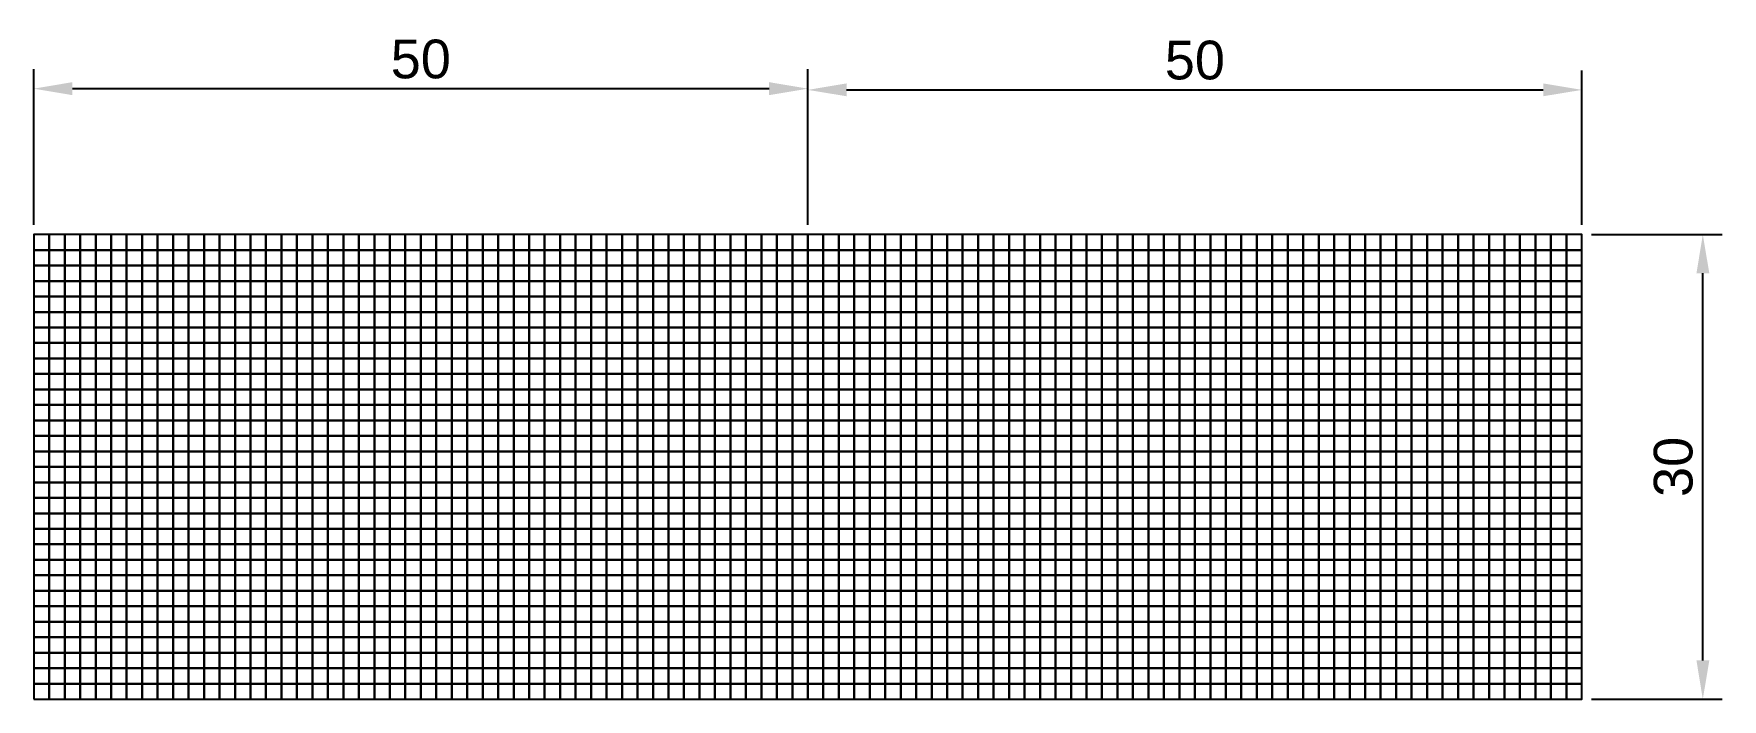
# Model space of a CAD drawing. Header units: millimetres. Extents: x -50 to 59, y 0 to 43.
import ezdxf

# ---------------------------------------------------------------- set-up
doc = ezdxf.new("R2010")
doc.units = ezdxf.units.MM
doc.layers.add('dims', color=9, linetype='Continuous')
doc.layers.add('soil_sand', color=2, linetype='Continuous')
doc.styles.get("Standard").update_dxf_attribs({"font": 'arial.ttf'})
doc.dimstyles.new('ISO-25', dxfattribs={"dimtxt": 2.5, "dimasz": 2.5, "dimexe": 1.25, "dimexo": 0.625, "dimtad": 1, "dimtxsty": 'Standard', "dimcen": 2.5, "dimadec": 0, "dimazin": 0, "dimtfac": 1, "dimtmove": 0, "dimatfit": 3, "dimfxl": 1, "dimarcsym": 0})

msp = doc.modelspace()

# ---------------------------------------------------------------- blocks, each defined once
blk = doc.blocks.new('*D3')
at = {"layer": 'Defpoints', "color": 0, "transparency": 16777216}
for p in [(0, 39.42), (-50, 30), (0, 30)]:
    blk.add_point(p, dxfattribs=at)
at = {"layer": 'dims', "color": 0, "lineweight": -2, "transparency": 16777216}
for p, q in [((-50, 30.62), (-50, 40.67)), ((0, 30.62), (0, 40.67)), ((-47.5, 39.42), (-2.5, 39.42))]:
    blk.add_line(p, q, dxfattribs=at)
at = {"layer": 'dims', "color": 0, "transparency": 16777216}
for points in [[(-47.5, 39.84), (-47.5, 39), (-50, 39.42)], [(-2.5, 39.84), (-2.5, 39), (0, 39.42)]]:
    blk.add_solid(points, dxfattribs=at)
at = {"layer": 'dims', "color": 0, "transparency": 16777216, "insert": (-25, 41.32), "char_height": 2.5, "attachment_point": 5}
blk.add_mtext('50', dxfattribs=at)
blk = doc.blocks.new('*D4')
at = {"layer": 'Defpoints', "color": 0, "transparency": 16777216}
for p in [(50, 39.34), (0, 30), (50, 30)]:
    blk.add_point(p, dxfattribs=at)
at = {"layer": 'dims', "color": 0, "lineweight": -2, "transparency": 16777216}
for p, q in [((0, 30.62), (0, 40.59)), ((50, 30.62), (50, 40.59)), ((2.5, 39.34), (47.5, 39.34))]:
    blk.add_line(p, q, dxfattribs=at)
at = {"layer": 'dims', "color": 0, "transparency": 16777216}
for points in [[(2.5, 39.76), (2.5, 38.93), (0, 39.34)], [(47.5, 39.76), (47.5, 38.93), (50, 39.34)]]:
    blk.add_solid(points, dxfattribs=at)
at = {"layer": 'dims', "color": 0, "transparency": 16777216, "insert": (25, 41.25), "char_height": 2.5, "attachment_point": 5}
blk.add_mtext('50', dxfattribs=at)
blk = doc.blocks.new('*D5')
at = {"layer": 'Defpoints', "color": 0, "transparency": 16777216}
for p in [(50, 30), (57.81, 30), (50, 0)]:
    blk.add_point(p, dxfattribs=at)
at = {"layer": 'dims', "color": 0, "lineweight": -2, "transparency": 16777216}
for p, q in [((50.63, 30), (59.06, 30)), ((57.81, 2.5), (57.81, 27.5)), ((50.63, 0), (59.06, 0))]:
    blk.add_line(p, q, dxfattribs=at)
at = {"layer": 'dims', "color": 0, "transparency": 16777216}
for points in [[(57.4, 27.5), (58.23, 27.5), (57.81, 30)], [(57.4, 2.5), (58.23, 2.5), (57.81, 0)]]:
    blk.add_solid(points, dxfattribs=at)
at = {"layer": 'dims', "color": 0, "transparency": 16777216, "insert": (55.91, 15), "char_height": 2.5, "attachment_point": 5, "rotation": 90}
blk.add_mtext('30', dxfattribs=at)

# ---------------------------------------------------------------- dimensions: what is measured, and where the dimension line sits
at = {"layer": 'dims'}
for base, p1, p2, picture, middle in [((0, 39.421), (-50, 30), (0, 30), '*D3', (-25, 41.323)), ((50, 39.344), (0, 30), (50, 30), '*D4', (25, 41.246))]:
    dim = msp.add_linear_dim(base=base, p1=p1, p2=p2, dimstyle='ISO-25', dxfattribs=at)
    dim.commit()
    dim.dimension.update_dxf_attribs({"geometry": picture, "text_midpoint": middle})
dim = msp.add_linear_dim(base=(57.814, 30), p1=(50, 0), p2=(50, 30), angle=90, dimstyle='ISO-25', dxfattribs=at)
dim.commit()
dim.dimension.update_dxf_attribs({"geometry": '*D5', "text_midpoint": (55.912, 15)})

# ---------------------------------------------------------------- linework, layer by layer
at = {"layer": 'soil_sand'}
for points in [[(-50, 29), (-49, 29), (-49, 30), (-50, 30)], [(-49, 29), (-48, 29), (-48, 30), (-49, 30)], [(-48, 29), (-47, 29), (-47, 30), (-48, 30)], [(-47, 29), (-46, 29), (-46, 30), (-47, 30)], [(-46, 29), (-45, 29), (-45, 30), (-46, 30)], [(-45, 29), (-44, 29), (-44, 30), (-45, 30)], [(-44, 29), (-43, 29), (-43, 30), (-44, 30)], [(-43, 29), (-42, 29), (-42, 30), (-43, 30)], [(-42, 29), (-41, 29), (-41, 30), (-42, 30)], [(-41, 29), (-40, 29), (-40, 30), (-41, 30)], [(-40, 29), (-39, 29), (-39, 30), (-40, 30)], [(-39, 29), (-38, 29), (-38, 30), (-39, 30)], [(-38, 29), (-37, 29), (-37, 30), (-38, 30)], [(-37, 29), (-36, 29), (-36, 30), (-37, 30)], [(-36, 29), (-35, 29), (-35, 30), (-36, 30)], [(-35, 29), (-34, 29), (-34, 30), (-35, 30)], [(-34, 29), (-33, 29), (-33, 30), (-34, 30)], [(-33, 29), (-32, 29), (-32, 30), (-33, 30)], [(-32, 29), (-31, 29), (-31, 30), (-32, 30)], [(-31, 29), (-30, 29), (-30, 30), (-31, 30)], [(-30, 29), (-29, 29), (-29, 30), (-30, 30)], [(-29, 29), (-28, 29), (-28, 30), (-29, 30)], [(-28, 29), (-27, 29), (-27, 30), (-28, 30)], [(-27, 29), (-26, 29), (-26, 30), (-27, 30)], [(-26, 29), (-25, 29), (-25, 30), (-26, 30)], [(-25, 29), (-24, 29), (-24, 30), (-25, 30)], [(-24, 29), (-23, 29), (-23, 30), (-24, 30)], [(-23, 29), (-22, 29), (-22, 30), (-23, 30)], [(-22, 29), (-21, 29), (-21, 30), (-22, 30)], [(-21, 29), (-20, 29), (-20, 30), (-21, 30)], [(-20, 29), (-19, 29), (-19, 30), (-20, 30)], [(-19, 29), (-18, 29), (-18, 30), (-19, 30)], [(-18, 29), (-17, 29), (-17, 30), (-18, 30)], [(-17, 29), (-16, 29), (-16, 30), (-17, 30)], [(-16, 29), (-15, 29), (-15, 30), (-16, 30)], [(-15, 29), (-14, 29), (-14, 30), (-15, 30)], [(-14, 29), (-13, 29), (-13, 30), (-14, 30)], [(-13, 29), (-12, 29), (-12, 30), (-13, 30)], [(-12, 29), (-11, 29), (-11, 30), (-12, 30)], [(-11, 29), (-10, 29), (-10, 30), (-11, 30)], [(-10, 29), (-9, 29), (-9, 30), (-10, 30)], [(-9, 29), (-8, 29), (-8, 30), (-9, 30)], [(-8, 29), (-7, 29), (-7, 30), (-8, 30)], [(-7, 29), (-6, 29), (-6, 30), (-7, 30)], [(-6, 29), (-5, 29), (-5, 30), (-6, 30)], [(-5, 29), (-4, 29), (-4, 30), (-5, 30)], [(-4, 29), (-3, 29), (-3, 30), (-4, 30)], [(-3, 29), (-2, 29), (-2, 30), (-3, 30)], [(-2, 29), (-1, 29), (-1, 30), (-2, 30)], [(-1, 29), (0, 29), (0, 30), (-1, 30)], [(0, 29), (1, 29), (1, 30), (0, 30)], [(1, 29), (2, 29), (2, 30), (1, 30)], [(2, 29), (3, 29), (3, 30), (2, 30)], [(3, 29), (4, 29), (4, 30), (3, 30)], [(4, 29), (5, 29), (5, 30), (4, 30)], [(5, 29), (6, 29), (6, 30), (5, 30)], [(6, 29), (7, 29), (7, 30), (6, 30)], [(7, 29), (8, 29), (8, 30), (7, 30)], [(8, 29), (9, 29), (9, 30), (8, 30)], [(9, 29), (10, 29), (10, 30), (9, 30)], [(10, 29), (11, 29), (11, 30), (10, 30)], [(11, 29), (12, 29), (12, 30), (11, 30)], [(12, 29), (13, 29), (13, 30), (12, 30)], [(13, 29), (14, 29), (14, 30), (13, 30)], [(14, 29), (15, 29), (15, 30), (14, 30)], [(15, 29), (16, 29), (16, 30), (15, 30)], [(16, 29), (17, 29), (17, 30), (16, 30)], [(17, 29), (18, 29), (18, 30), (17, 30)], [(18, 29), (19, 29), (19, 30), (18, 30)], [(19, 29), (20, 29), (20, 30), (19, 30)], [(20, 29), (21, 29), (21, 30), (20, 30)], [(21, 29), (22, 29), (22, 30), (21, 30)], [(22, 29), (23, 29), (23, 30), (22, 30)], [(23, 29), (24, 29), (24, 30), (23, 30)], [(24, 29), (25, 29), (25, 30), (24, 30)], [(25, 29), (26, 29), (26, 30), (25, 30)], [(26, 29), (27, 29), (27, 30), (26, 30)], [(27, 29), (28, 29), (28, 30), (27, 30)], [(28, 29), (29, 29), (29, 30), (28, 30)], [(29, 29), (30, 29), (30, 30), (29, 30)], [(30, 29), (31, 29), (31, 30), (30, 30)], [(31, 29), (32, 29), (32, 30), (31, 30)], [(32, 29), (33, 29), (33, 30), (32, 30)], [(33, 29), (34, 29), (34, 30), (33, 30)], [(34, 29), (35, 29), (35, 30), (34, 30)], [(35, 29), (36, 29), (36, 30), (35, 30)], [(36, 29), (37, 29), (37, 30), (36, 30)], [(37, 29), (38, 29), (38, 30), (37, 30)], [(38, 29), (39, 29), (39, 30), (38, 30)], [(39, 29), (40, 29), (40, 30), (39, 30)], [(40, 29), (41, 29), (41, 30), (40, 30)], [(41, 29), (42, 29), (42, 30), (41, 30)], [(42, 29), (43, 29), (43, 30), (42, 30)], [(43, 29), (44, 29), (44, 30), (43, 30)], [(44, 29), (45, 29), (45, 30), (44, 30)], [(45, 29), (46, 29), (46, 30), (45, 30)], [(46, 29), (47, 29), (47, 30), (46, 30)], [(47, 29), (48, 29), (48, 30), (47, 30)], [(48, 29), (49, 29), (49, 30), (48, 30)], [(49, 29), (50, 29), (50, 30), (49, 30)], [(-50, 28), (-49, 28), (-49, 29), (-50, 29)], [(-49, 28), (-48, 28), (-48, 29), (-49, 29)], [(-48, 28), (-47, 28), (-47, 29), (-48, 29)], [(-47, 28), (-46, 28), (-46, 29), (-47, 29)], [(-46, 28), (-45, 28), (-45, 29), (-46, 29)], [(-45, 28), (-44, 28), (-44, 29), (-45, 29)], [(-44, 28), (-43, 28), (-43, 29), (-44, 29)], [(-43, 28), (-42, 28), (-42, 29), (-43, 29)], [(-42, 28), (-41, 28), (-41, 29), (-42, 29)], [(-41, 28), (-40, 28), (-40, 29), (-41, 29)], [(-40, 28), (-39, 28), (-39, 29), (-40, 29)], [(-39, 28), (-38, 28), (-38, 29), (-39, 29)], [(-38, 28), (-37, 28), (-37, 29), (-38, 29)], [(-37, 28), (-36, 28), (-36, 29), (-37, 29)], [(-36, 28), (-35, 28), (-35, 29), (-36, 29)], [(-35, 28), (-34, 28), (-34, 29), (-35, 29)], [(-34, 28), (-33, 28), (-33, 29), (-34, 29)], [(-33, 28), (-32, 28), (-32, 29), (-33, 29)], [(-32, 28), (-31, 28), (-31, 29), (-32, 29)], [(-31, 28), (-30, 28), (-30, 29), (-31, 29)], [(-30, 28), (-29, 28), (-29, 29), (-30, 29)], [(-29, 28), (-28, 28), (-28, 29), (-29, 29)], [(-28, 28), (-27, 28), (-27, 29), (-28, 29)], [(-27, 28), (-26, 28), (-26, 29), (-27, 29)], [(-26, 28), (-25, 28), (-25, 29), (-26, 29)], [(-25, 28), (-24, 28), (-24, 29), (-25, 29)], [(-24, 28), (-23, 28), (-23, 29), (-24, 29)], [(-23, 28), (-22, 28), (-22, 29), (-23, 29)], [(-22, 28), (-21, 28), (-21, 29), (-22, 29)], [(-21, 28), (-20, 28), (-20, 29), (-21, 29)], [(-20, 28), (-19, 28), (-19, 29), (-20, 29)], [(-19, 28), (-18, 28), (-18, 29), (-19, 29)], [(-18, 28), (-17, 28), (-17, 29), (-18, 29)], [(-17, 28), (-16, 28), (-16, 29), (-17, 29)], [(-16, 28), (-15, 28), (-15, 29), (-16, 29)], [(-15, 28), (-14, 28), (-14, 29), (-15, 29)], [(-14, 28), (-13, 28), (-13, 29), (-14, 29)], [(-13, 28), (-12, 28), (-12, 29), (-13, 29)], [(-12, 28), (-11, 28), (-11, 29), (-12, 29)], [(-11, 28), (-10, 28), (-10, 29), (-11, 29)], [(-10, 28), (-9, 28), (-9, 29), (-10, 29)], [(-9, 28), (-8, 28), (-8, 29), (-9, 29)], [(-8, 28), (-7, 28), (-7, 29), (-8, 29)], [(-7, 28), (-6, 28), (-6, 29), (-7, 29)], [(-6, 28), (-5, 28), (-5, 29), (-6, 29)], [(-5, 28), (-4, 28), (-4, 29), (-5, 29)], [(-4, 28), (-3, 28), (-3, 29), (-4, 29)], [(-3, 28), (-2, 28), (-2, 29), (-3, 29)], [(-2, 28), (-1, 28), (-1, 29), (-2, 29)], [(-1, 28), (0, 28), (0, 29), (-1, 29)], [(0, 28), (1, 28), (1, 29), (0, 29)], [(1, 28), (2, 28), (2, 29), (1, 29)], [(2, 28), (3, 28), (3, 29), (2, 29)], [(3, 28), (4, 28), (4, 29), (3, 29)], [(4, 28), (5, 28), (5, 29), (4, 29)], [(5, 28), (6, 28), (6, 29), (5, 29)], [(6, 28), (7, 28), (7, 29), (6, 29)], [(7, 28), (8, 28), (8, 29), (7, 29)], [(8, 28), (9, 28), (9, 29), (8, 29)], [(9, 28), (10, 28), (10, 29), (9, 29)], [(10, 28), (11, 28), (11, 29), (10, 29)], [(11, 28), (12, 28), (12, 29), (11, 29)], [(12, 28), (13, 28), (13, 29), (12, 29)], [(13, 28), (14, 28), (14, 29), (13, 29)], [(14, 28), (15, 28), (15, 29), (14, 29)], [(15, 28), (16, 28), (16, 29), (15, 29)], [(16, 28), (17, 28), (17, 29), (16, 29)], [(17, 28), (18, 28), (18, 29), (17, 29)], [(18, 28), (19, 28), (19, 29), (18, 29)], [(19, 28), (20, 28), (20, 29), (19, 29)], [(20, 28), (21, 28), (21, 29), (20, 29)], [(21, 28), (22, 28), (22, 29), (21, 29)], [(22, 28), (23, 28), (23, 29), (22, 29)], [(23, 28), (24, 28), (24, 29), (23, 29)], [(24, 28), (25, 28), (25, 29), (24, 29)], [(25, 28), (26, 28), (26, 29), (25, 29)], [(26, 28), (27, 28), (27, 29), (26, 29)], [(27, 28), (28, 28), (28, 29), (27, 29)], [(28, 28), (29, 28), (29, 29), (28, 29)], [(29, 28), (30, 28), (30, 29), (29, 29)], [(30, 28), (31, 28), (31, 29), (30, 29)], [(31, 28), (32, 28), (32, 29), (31, 29)], [(32, 28), (33, 28), (33, 29), (32, 29)], [(33, 28), (34, 28), (34, 29), (33, 29)], [(34, 28), (35, 28), (35, 29), (34, 29)], [(35, 28), (36, 28), (36, 29), (35, 29)], [(36, 28), (37, 28), (37, 29), (36, 29)], [(37, 28), (38, 28), (38, 29), (37, 29)], [(38, 28), (39, 28), (39, 29), (38, 29)], [(39, 28), (40, 28), (40, 29), (39, 29)], [(40, 28), (41, 28), (41, 29), (40, 29)], [(41, 28), (42, 28), (42, 29), (41, 29)], [(42, 28), (43, 28), (43, 29), (42, 29)], [(43, 28), (44, 28), (44, 29), (43, 29)], [(44, 28), (45, 28), (45, 29), (44, 29)], [(45, 28), (46, 28), (46, 29), (45, 29)], [(46, 28), (47, 28), (47, 29), (46, 29)], [(47, 28), (48, 28), (48, 29), (47, 29)], [(48, 28), (49, 28), (49, 29), (48, 29)], [(49, 28), (50, 28), (50, 29), (49, 29)], [(-50, 27), (-49, 27), (-49, 28), (-50, 28)], [(-49, 27), (-48, 27), (-48, 28), (-49, 28)], [(-48, 27), (-47, 27), (-47, 28), (-48, 28)], [(-47, 27), (-46, 27), (-46, 28), (-47, 28)], [(-46, 27), (-45, 27), (-45, 28), (-46, 28)], [(-45, 27), (-44, 27), (-44, 28), (-45, 28)], [(-44, 27), (-43, 27), (-43, 28), (-44, 28)], [(-43, 27), (-42, 27), (-42, 28), (-43, 28)], [(-42, 27), (-41, 27), (-41, 28), (-42, 28)], [(-41, 27), (-40, 27), (-40, 28), (-41, 28)], [(-40, 27), (-39, 27), (-39, 28), (-40, 28)], [(-39, 27), (-38, 27), (-38, 28), (-39, 28)], [(-38, 27), (-37, 27), (-37, 28), (-38, 28)], [(-37, 27), (-36, 27), (-36, 28), (-37, 28)], [(-36, 27), (-35, 27), (-35, 28), (-36, 28)], [(-35, 27), (-34, 27), (-34, 28), (-35, 28)], [(-34, 27), (-33, 27), (-33, 28), (-34, 28)], [(-33, 27), (-32, 27), (-32, 28), (-33, 28)], [(-32, 27), (-31, 27), (-31, 28), (-32, 28)], [(-31, 27), (-30, 27), (-30, 28), (-31, 28)], [(-30, 27), (-29, 27), (-29, 28), (-30, 28)], [(-29, 27), (-28, 27), (-28, 28), (-29, 28)], [(-28, 27), (-27, 27), (-27, 28), (-28, 28)], [(-27, 27), (-26, 27), (-26, 28), (-27, 28)], [(-26, 27), (-25, 27), (-25, 28), (-26, 28)], [(-25, 27), (-24, 27), (-24, 28), (-25, 28)], [(-24, 27), (-23, 27), (-23, 28), (-24, 28)], [(-23, 27), (-22, 27), (-22, 28), (-23, 28)], [(-22, 27), (-21, 27), (-21, 28), (-22, 28)], [(-21, 27), (-20, 27), (-20, 28), (-21, 28)], [(-20, 27), (-19, 27), (-19, 28), (-20, 28)], [(-19, 27), (-18, 27), (-18, 28), (-19, 28)], [(-18, 27), (-17, 27), (-17, 28), (-18, 28)], [(-17, 27), (-16, 27), (-16, 28), (-17, 28)], [(-16, 27), (-15, 27), (-15, 28), (-16, 28)], [(-15, 27), (-14, 27), (-14, 28), (-15, 28)], [(-14, 27), (-13, 27), (-13, 28), (-14, 28)], [(-13, 27), (-12, 27), (-12, 28), (-13, 28)], [(-12, 27), (-11, 27), (-11, 28), (-12, 28)], [(-11, 27), (-10, 27), (-10, 28), (-11, 28)], [(-10, 27), (-9, 27), (-9, 28), (-10, 28)], [(-9, 27), (-8, 27), (-8, 28), (-9, 28)], [(-8, 27), (-7, 27), (-7, 28), (-8, 28)], [(-7, 27), (-6, 27), (-6, 28), (-7, 28)], [(-6, 27), (-5, 27), (-5, 28), (-6, 28)], [(-5, 27), (-4, 27), (-4, 28), (-5, 28)], [(-4, 27), (-3, 27), (-3, 28), (-4, 28)], [(-3, 27), (-2, 27), (-2, 28), (-3, 28)], [(-2, 27), (-1, 27), (-1, 28), (-2, 28)], [(-1, 27), (0, 27), (0, 28), (-1, 28)], [(0, 27), (1, 27), (1, 28), (0, 28)], [(1, 27), (2, 27), (2, 28), (1, 28)], [(2, 27), (3, 27), (3, 28), (2, 28)], [(3, 27), (4, 27), (4, 28), (3, 28)], [(4, 27), (5, 27), (5, 28), (4, 28)], [(5, 27), (6, 27), (6, 28), (5, 28)], [(6, 27), (7, 27), (7, 28), (6, 28)], [(7, 27), (8, 27), (8, 28), (7, 28)], [(8, 27), (9, 27), (9, 28), (8, 28)], [(9, 27), (10, 27), (10, 28), (9, 28)], [(10, 27), (11, 27), (11, 28), (10, 28)], [(11, 27), (12, 27), (12, 28), (11, 28)], [(12, 27), (13, 27), (13, 28), (12, 28)], [(13, 27), (14, 27), (14, 28), (13, 28)], [(14, 27), (15, 27), (15, 28), (14, 28)], [(15, 27), (16, 27), (16, 28), (15, 28)], [(16, 27), (17, 27), (17, 28), (16, 28)], [(17, 27), (18, 27), (18, 28), (17, 28)], [(18, 27), (19, 27), (19, 28), (18, 28)], [(19, 27), (20, 27), (20, 28), (19, 28)], [(20, 27), (21, 27), (21, 28), (20, 28)], [(21, 27), (22, 27), (22, 28), (21, 28)], [(22, 27), (23, 27), (23, 28), (22, 28)], [(23, 27), (24, 27), (24, 28), (23, 28)], [(24, 27), (25, 27), (25, 28), (24, 28)], [(25, 27), (26, 27), (26, 28), (25, 28)], [(26, 27), (27, 27), (27, 28), (26, 28)], [(27, 27), (28, 27), (28, 28), (27, 28)], [(28, 27), (29, 27), (29, 28), (28, 28)], [(29, 27), (30, 27), (30, 28), (29, 28)], [(30, 27), (31, 27), (31, 28), (30, 28)], [(31, 27), (32, 27), (32, 28), (31, 28)], [(32, 27), (33, 27), (33, 28), (32, 28)], [(33, 27), (34, 27), (34, 28), (33, 28)], [(34, 27), (35, 27), (35, 28), (34, 28)], [(35, 27), (36, 27), (36, 28), (35, 28)], [(36, 27), (37, 27), (37, 28), (36, 28)], [(37, 27), (38, 27), (38, 28), (37, 28)], [(38, 27), (39, 27), (39, 28), (38, 28)], [(39, 27), (40, 27), (40, 28), (39, 28)], [(40, 27), (41, 27), (41, 28), (40, 28)], [(41, 27), (42, 27), (42, 28), (41, 28)], [(42, 27), (43, 27), (43, 28), (42, 28)], [(43, 27), (44, 27), (44, 28), (43, 28)], [(44, 27), (45, 27), (45, 28), (44, 28)], [(45, 27), (46, 27), (46, 28), (45, 28)], [(46, 27), (47, 27), (47, 28), (46, 28)], [(47, 27), (48, 27), (48, 28), (47, 28)], [(48, 27), (49, 27), (49, 28), (48, 28)], [(49, 27), (50, 27), (50, 28), (49, 28)], [(-50, 26), (-49, 26), (-49, 27), (-50, 27)], [(-49, 26), (-48, 26), (-48, 27), (-49, 27)], [(-48, 26), (-47, 26), (-47, 27), (-48, 27)], [(-47, 26), (-46, 26), (-46, 27), (-47, 27)], [(-46, 26), (-45, 26), (-45, 27), (-46, 27)], [(-45, 26), (-44, 26), (-44, 27), (-45, 27)], [(-44, 26), (-43, 26), (-43, 27), (-44, 27)], [(-43, 26), (-42, 26), (-42, 27), (-43, 27)], [(-42, 26), (-41, 26), (-41, 27), (-42, 27)], [(-41, 26), (-40, 26), (-40, 27), (-41, 27)], [(-40, 26), (-39, 26), (-39, 27), (-40, 27)], [(-39, 26), (-38, 26), (-38, 27), (-39, 27)], [(-38, 26), (-37, 26), (-37, 27), (-38, 27)], [(-37, 26), (-36, 26), (-36, 27), (-37, 27)], [(-36, 26), (-35, 26), (-35, 27), (-36, 27)], [(-35, 26), (-34, 26), (-34, 27), (-35, 27)], [(-34, 26), (-33, 26), (-33, 27), (-34, 27)], [(-33, 26), (-32, 26), (-32, 27), (-33, 27)], [(-32, 26), (-31, 26), (-31, 27), (-32, 27)], [(-31, 26), (-30, 26), (-30, 27), (-31, 27)], [(-30, 26), (-29, 26), (-29, 27), (-30, 27)], [(-29, 26), (-28, 26), (-28, 27), (-29, 27)], [(-28, 26), (-27, 26), (-27, 27), (-28, 27)], [(-27, 26), (-26, 26), (-26, 27), (-27, 27)], [(-26, 26), (-25, 26), (-25, 27), (-26, 27)], [(-25, 26), (-24, 26), (-24, 27), (-25, 27)], [(-24, 26), (-23, 26), (-23, 27), (-24, 27)], [(-23, 26), (-22, 26), (-22, 27), (-23, 27)], [(-22, 26), (-21, 26), (-21, 27), (-22, 27)], [(-21, 26), (-20, 26), (-20, 27), (-21, 27)], [(-20, 26), (-19, 26), (-19, 27), (-20, 27)], [(-19, 26), (-18, 26), (-18, 27), (-19, 27)], [(-18, 26), (-17, 26), (-17, 27), (-18, 27)], [(-17, 26), (-16, 26), (-16, 27), (-17, 27)], [(-16, 26), (-15, 26), (-15, 27), (-16, 27)], [(-15, 26), (-14, 26), (-14, 27), (-15, 27)], [(-14, 26), (-13, 26), (-13, 27), (-14, 27)], [(-13, 26), (-12, 26), (-12, 27), (-13, 27)], [(-12, 26), (-11, 26), (-11, 27), (-12, 27)], [(-11, 26), (-10, 26), (-10, 27), (-11, 27)], [(-10, 26), (-9, 26), (-9, 27), (-10, 27)], [(-9, 26), (-8, 26), (-8, 27), (-9, 27)], [(-8, 26), (-7, 26), (-7, 27), (-8, 27)], [(-7, 26), (-6, 26), (-6, 27), (-7, 27)], [(-6, 26), (-5, 26), (-5, 27), (-6, 27)], [(-5, 26), (-4, 26), (-4, 27), (-5, 27)], [(-4, 26), (-3, 26), (-3, 27), (-4, 27)], [(-3, 26), (-2, 26), (-2, 27), (-3, 27)], [(-2, 26), (-1, 26), (-1, 27), (-2, 27)], [(-1, 26), (0, 26), (0, 27), (-1, 27)], [(0, 26), (1, 26), (1, 27), (0, 27)], [(1, 26), (2, 26), (2, 27), (1, 27)], [(2, 26), (3, 26), (3, 27), (2, 27)], [(3, 26), (4, 26), (4, 27), (3, 27)], [(4, 26), (5, 26), (5, 27), (4, 27)], [(5, 26), (6, 26), (6, 27), (5, 27)], [(6, 26), (7, 26), (7, 27), (6, 27)], [(7, 26), (8, 26), (8, 27), (7, 27)], [(8, 26), (9, 26), (9, 27), (8, 27)], [(9, 26), (10, 26), (10, 27), (9, 27)], [(10, 26), (11, 26), (11, 27), (10, 27)], [(11, 26), (12, 26), (12, 27), (11, 27)], [(12, 26), (13, 26), (13, 27), (12, 27)], [(13, 26), (14, 26), (14, 27), (13, 27)], [(14, 26), (15, 26), (15, 27), (14, 27)], [(15, 26), (16, 26), (16, 27), (15, 27)], [(16, 26), (17, 26), (17, 27), (16, 27)], [(17, 26), (18, 26), (18, 27), (17, 27)], [(18, 26), (19, 26), (19, 27), (18, 27)], [(19, 26), (20, 26), (20, 27), (19, 27)], [(20, 26), (21, 26), (21, 27), (20, 27)], [(21, 26), (22, 26), (22, 27), (21, 27)], [(22, 26), (23, 26), (23, 27), (22, 27)], [(23, 26), (24, 26), (24, 27), (23, 27)], [(24, 26), (25, 26), (25, 27), (24, 27)], [(25, 26), (26, 26), (26, 27), (25, 27)], [(26, 26), (27, 26), (27, 27), (26, 27)], [(27, 26), (28, 26), (28, 27), (27, 27)], [(28, 26), (29, 26), (29, 27), (28, 27)], [(29, 26), (30, 26), (30, 27), (29, 27)], [(30, 26), (31, 26), (31, 27), (30, 27)], [(31, 26), (32, 26), (32, 27), (31, 27)], [(32, 26), (33, 26), (33, 27), (32, 27)], [(33, 26), (34, 26), (34, 27), (33, 27)], [(34, 26), (35, 26), (35, 27), (34, 27)], [(35, 26), (36, 26), (36, 27), (35, 27)], [(36, 26), (37, 26), (37, 27), (36, 27)], [(37, 26), (38, 26), (38, 27), (37, 27)], [(38, 26), (39, 26), (39, 27), (38, 27)], [(39, 26), (40, 26), (40, 27), (39, 27)], [(40, 26), (41, 26), (41, 27), (40, 27)], [(41, 26), (42, 26), (42, 27), (41, 27)], [(42, 26), (43, 26), (43, 27), (42, 27)], [(43, 26), (44, 26), (44, 27), (43, 27)], [(44, 26), (45, 26), (45, 27), (44, 27)], [(45, 26), (46, 26), (46, 27), (45, 27)], [(46, 26), (47, 26), (47, 27), (46, 27)], [(47, 26), (48, 26), (48, 27), (47, 27)], [(48, 26), (49, 26), (49, 27), (48, 27)], [(49, 26), (50, 26), (50, 27), (49, 27)], [(-50, 25), (-49, 25), (-49, 26), (-50, 26)], [(-49, 25), (-48, 25), (-48, 26), (-49, 26)], [(-48, 25), (-47, 25), (-47, 26), (-48, 26)], [(-47, 25), (-46, 25), (-46, 26), (-47, 26)], [(-46, 25), (-45, 25), (-45, 26), (-46, 26)], [(-45, 25), (-44, 25), (-44, 26), (-45, 26)], [(-44, 25), (-43, 25), (-43, 26), (-44, 26)], [(-43, 25), (-42, 25), (-42, 26), (-43, 26)], [(-42, 25), (-41, 25), (-41, 26), (-42, 26)], [(-41, 25), (-40, 25), (-40, 26), (-41, 26)], [(-40, 25), (-39, 25), (-39, 26), (-40, 26)], [(-39, 25), (-38, 25), (-38, 26), (-39, 26)], [(-38, 25), (-37, 25), (-37, 26), (-38, 26)], [(-37, 25), (-36, 25), (-36, 26), (-37, 26)], [(-36, 25), (-35, 25), (-35, 26), (-36, 26)], [(-35, 25), (-34, 25), (-34, 26), (-35, 26)], [(-34, 25), (-33, 25), (-33, 26), (-34, 26)], [(-33, 25), (-32, 25), (-32, 26), (-33, 26)], [(-32, 25), (-31, 25), (-31, 26), (-32, 26)], [(-31, 25), (-30, 25), (-30, 26), (-31, 26)], [(-30, 25), (-29, 25), (-29, 26), (-30, 26)], [(-29, 25), (-28, 25), (-28, 26), (-29, 26)], [(-28, 25), (-27, 25), (-27, 26), (-28, 26)], [(-27, 25), (-26, 25), (-26, 26), (-27, 26)], [(-26, 25), (-25, 25), (-25, 26), (-26, 26)], [(-25, 25), (-24, 25), (-24, 26), (-25, 26)], [(-24, 25), (-23, 25), (-23, 26), (-24, 26)], [(-23, 25), (-22, 25), (-22, 26), (-23, 26)], [(-22, 25), (-21, 25), (-21, 26), (-22, 26)], [(-21, 25), (-20, 25), (-20, 26), (-21, 26)], [(-20, 25), (-19, 25), (-19, 26), (-20, 26)], [(-19, 25), (-18, 25), (-18, 26), (-19, 26)], [(-18, 25), (-17, 25), (-17, 26), (-18, 26)], [(-17, 25), (-16, 25), (-16, 26), (-17, 26)], [(-16, 25), (-15, 25), (-15, 26), (-16, 26)], [(-15, 25), (-14, 25), (-14, 26), (-15, 26)], [(-14, 25), (-13, 25), (-13, 26), (-14, 26)], [(-13, 25), (-12, 25), (-12, 26), (-13, 26)], [(-12, 25), (-11, 25), (-11, 26), (-12, 26)], [(-11, 25), (-10, 25), (-10, 26), (-11, 26)], [(-10, 25), (-9, 25), (-9, 26), (-10, 26)], [(-9, 25), (-8, 25), (-8, 26), (-9, 26)], [(-8, 25), (-7, 25), (-7, 26), (-8, 26)], [(-7, 25), (-6, 25), (-6, 26), (-7, 26)], [(-6, 25), (-5, 25), (-5, 26), (-6, 26)], [(-5, 25), (-4, 25), (-4, 26), (-5, 26)], [(-4, 25), (-3, 25), (-3, 26), (-4, 26)], [(-3, 25), (-2, 25), (-2, 26), (-3, 26)], [(-2, 25), (-1, 25), (-1, 26), (-2, 26)], [(-1, 25), (0, 25), (0, 26), (-1, 26)], [(0, 25), (1, 25), (1, 26), (0, 26)], [(1, 25), (2, 25), (2, 26), (1, 26)], [(2, 25), (3, 25), (3, 26), (2, 26)], [(3, 25), (4, 25), (4, 26), (3, 26)], [(4, 25), (5, 25), (5, 26), (4, 26)], [(5, 25), (6, 25), (6, 26), (5, 26)], [(6, 25), (7, 25), (7, 26), (6, 26)], [(7, 25), (8, 25), (8, 26), (7, 26)], [(8, 25), (9, 25), (9, 26), (8, 26)], [(9, 25), (10, 25), (10, 26), (9, 26)], [(10, 25), (11, 25), (11, 26), (10, 26)], [(11, 25), (12, 25), (12, 26), (11, 26)], [(12, 25), (13, 25), (13, 26), (12, 26)], [(13, 25), (14, 25), (14, 26), (13, 26)], [(14, 25), (15, 25), (15, 26), (14, 26)], [(15, 25), (16, 25), (16, 26), (15, 26)], [(16, 25), (17, 25), (17, 26), (16, 26)], [(17, 25), (18, 25), (18, 26), (17, 26)], [(18, 25), (19, 25), (19, 26), (18, 26)], [(19, 25), (20, 25), (20, 26), (19, 26)], [(20, 25), (21, 25), (21, 26), (20, 26)], [(21, 25), (22, 25), (22, 26), (21, 26)], [(22, 25), (23, 25), (23, 26), (22, 26)], [(23, 25), (24, 25), (24, 26), (23, 26)], [(24, 25), (25, 25), (25, 26), (24, 26)], [(25, 25), (26, 25), (26, 26), (25, 26)], [(26, 25), (27, 25), (27, 26), (26, 26)], [(27, 25), (28, 25), (28, 26), (27, 26)], [(28, 25), (29, 25), (29, 26), (28, 26)], [(29, 25), (30, 25), (30, 26), (29, 26)], [(30, 25), (31, 25), (31, 26), (30, 26)], [(31, 25), (32, 25), (32, 26), (31, 26)], [(32, 25), (33, 25), (33, 26), (32, 26)], [(33, 25), (34, 25), (34, 26), (33, 26)], [(34, 25), (35, 25), (35, 26), (34, 26)], [(35, 25), (36, 25), (36, 26), (35, 26)], [(36, 25), (37, 25), (37, 26), (36, 26)], [(37, 25), (38, 25), (38, 26), (37, 26)], [(38, 25), (39, 25), (39, 26), (38, 26)], [(39, 25), (40, 25), (40, 26), (39, 26)], [(40, 25), (41, 25), (41, 26), (40, 26)], [(41, 25), (42, 25), (42, 26), (41, 26)], [(42, 25), (43, 25), (43, 26), (42, 26)], [(43, 25), (44, 25), (44, 26), (43, 26)], [(44, 25), (45, 25), (45, 26), (44, 26)], [(45, 25), (46, 25), (46, 26), (45, 26)], [(46, 25), (47, 25), (47, 26), (46, 26)], [(47, 25), (48, 25), (48, 26), (47, 26)], [(48, 25), (49, 25), (49, 26), (48, 26)], [(49, 25), (50, 25), (50, 26), (49, 26)], [(-50, 24), (-49, 24), (-49, 25), (-50, 25)], [(-50, 23), (-49, 23), (-49, 24), (-50, 24)], [(-49, 24), (-48, 24), (-48, 25), (-49, 25)], [(-49, 23), (-48, 23), (-48, 24), (-49, 24)], [(-48, 24), (-47, 24), (-47, 25), (-48, 25)], [(-48, 23), (-47, 23), (-47, 24), (-48, 24)], [(-47, 24), (-46, 24), (-46, 25), (-47, 25)], [(-47, 23), (-46, 23), (-46, 24), (-47, 24)], [(-46, 24), (-45, 24), (-45, 25), (-46, 25)], [(-46, 23), (-45, 23), (-45, 24), (-46, 24)], [(-45, 24), (-44, 24), (-44, 25), (-45, 25)], [(-45, 23), (-44, 23), (-44, 24), (-45, 24)], [(-44, 24), (-43, 24), (-43, 25), (-44, 25)], [(-44, 23), (-43, 23), (-43, 24), (-44, 24)], [(-43, 24), (-42, 24), (-42, 25), (-43, 25)], [(-43, 23), (-42, 23), (-42, 24), (-43, 24)], [(-42, 24), (-41, 24), (-41, 25), (-42, 25)], [(-42, 23), (-41, 23), (-41, 24), (-42, 24)], [(-41, 24), (-40, 24), (-40, 25), (-41, 25)], [(-41, 23), (-40, 23), (-40, 24), (-41, 24)], [(-40, 24), (-39, 24), (-39, 25), (-40, 25)], [(-40, 23), (-39, 23), (-39, 24), (-40, 24)], [(-39, 24), (-38, 24), (-38, 25), (-39, 25)], [(-39, 23), (-38, 23), (-38, 24), (-39, 24)], [(-38, 24), (-37, 24), (-37, 25), (-38, 25)], [(-38, 23), (-37, 23), (-37, 24), (-38, 24)], [(-37, 24), (-36, 24), (-36, 25), (-37, 25)], [(-37, 23), (-36, 23), (-36, 24), (-37, 24)], [(-36, 24), (-35, 24), (-35, 25), (-36, 25)], [(-36, 23), (-35, 23), (-35, 24), (-36, 24)], [(-35, 24), (-34, 24), (-34, 25), (-35, 25)], [(-35, 23), (-34, 23), (-34, 24), (-35, 24)], [(-34, 24), (-33, 24), (-33, 25), (-34, 25)], [(-34, 23), (-33, 23), (-33, 24), (-34, 24)], [(-33, 24), (-32, 24), (-32, 25), (-33, 25)], [(-33, 23), (-32, 23), (-32, 24), (-33, 24)], [(-32, 24), (-31, 24), (-31, 25), (-32, 25)], [(-32, 23), (-31, 23), (-31, 24), (-32, 24)], [(-31, 24), (-30, 24), (-30, 25), (-31, 25)], [(-31, 23), (-30, 23), (-30, 24), (-31, 24)], [(-30, 24), (-29, 24), (-29, 25), (-30, 25)], [(-30, 23), (-29, 23), (-29, 24), (-30, 24)], [(-29, 24), (-28, 24), (-28, 25), (-29, 25)], [(-29, 23), (-28, 23), (-28, 24), (-29, 24)], [(-28, 24), (-27, 24), (-27, 25), (-28, 25)], [(-28, 23), (-27, 23), (-27, 24), (-28, 24)], [(-27, 24), (-26, 24), (-26, 25), (-27, 25)], [(-27, 23), (-26, 23), (-26, 24), (-27, 24)], [(-26, 24), (-25, 24), (-25, 25), (-26, 25)], [(-26, 23), (-25, 23), (-25, 24), (-26, 24)], [(-25, 24), (-24, 24), (-24, 25), (-25, 25)], [(-25, 23), (-24, 23), (-24, 24), (-25, 24)], [(-24, 24), (-23, 24), (-23, 25), (-24, 25)], [(-24, 23), (-23, 23), (-23, 24), (-24, 24)], [(-23, 24), (-22, 24), (-22, 25), (-23, 25)], [(-23, 23), (-22, 23), (-22, 24), (-23, 24)], [(-22, 24), (-21, 24), (-21, 25), (-22, 25)], [(-22, 23), (-21, 23), (-21, 24), (-22, 24)], [(-21, 24), (-20, 24), (-20, 25), (-21, 25)], [(-21, 23), (-20, 23), (-20, 24), (-21, 24)], [(-20, 24), (-19, 24), (-19, 25), (-20, 25)], [(-20, 23), (-19, 23), (-19, 24), (-20, 24)], [(-19, 24), (-18, 24), (-18, 25), (-19, 25)], [(-19, 23), (-18, 23), (-18, 24), (-19, 24)], [(-18, 24), (-17, 24), (-17, 25), (-18, 25)], [(-18, 23), (-17, 23), (-17, 24), (-18, 24)], [(-17, 24), (-16, 24), (-16, 25), (-17, 25)], [(-17, 23), (-16, 23), (-16, 24), (-17, 24)], [(-16, 24), (-15, 24), (-15, 25), (-16, 25)], [(-16, 23), (-15, 23), (-15, 24), (-16, 24)], [(-15, 24), (-14, 24), (-14, 25), (-15, 25)], [(-15, 23), (-14, 23), (-14, 24), (-15, 24)], [(-14, 24), (-13, 24), (-13, 25), (-14, 25)], [(-14, 23), (-13, 23), (-13, 24), (-14, 24)], [(-13, 24), (-12, 24), (-12, 25), (-13, 25)], [(-13, 23), (-12, 23), (-12, 24), (-13, 24)], [(-12, 24), (-11, 24), (-11, 25), (-12, 25)], [(-12, 23), (-11, 23), (-11, 24), (-12, 24)], [(-11, 24), (-10, 24), (-10, 25), (-11, 25)], [(-11, 23), (-10, 23), (-10, 24), (-11, 24)], [(-10, 24), (-9, 24), (-9, 25), (-10, 25)], [(-10, 23), (-9, 23), (-9, 24), (-10, 24)], [(-9, 24), (-8, 24), (-8, 25), (-9, 25)], [(-9, 23), (-8, 23), (-8, 24), (-9, 24)], [(-8, 24), (-7, 24), (-7, 25), (-8, 25)], [(-8, 23), (-7, 23), (-7, 24), (-8, 24)], [(-7, 24), (-6, 24), (-6, 25), (-7, 25)], [(-7, 23), (-6, 23), (-6, 24), (-7, 24)], [(-6, 24), (-5, 24), (-5, 25), (-6, 25)], [(-6, 23), (-5, 23), (-5, 24), (-6, 24)], [(-5, 24), (-4, 24), (-4, 25), (-5, 25)], [(-5, 23), (-4, 23), (-4, 24), (-5, 24)], [(-4, 24), (-3, 24), (-3, 25), (-4, 25)], [(-4, 23), (-3, 23), (-3, 24), (-4, 24)], [(-3, 24), (-2, 24), (-2, 25), (-3, 25)], [(-3, 23), (-2, 23), (-2, 24), (-3, 24)], [(-2, 24), (-1, 24), (-1, 25), (-2, 25)], [(-2, 23), (-1, 23), (-1, 24), (-2, 24)], [(-1, 24), (0, 24), (0, 25), (-1, 25)], [(-1, 23), (0, 23), (0, 24), (-1, 24)], [(0, 24), (1, 24), (1, 25), (0, 25)], [(0, 23), (1, 23), (1, 24), (0, 24)], [(1, 24), (2, 24), (2, 25), (1, 25)], [(1, 23), (2, 23), (2, 24), (1, 24)], [(2, 24), (3, 24), (3, 25), (2, 25)], [(2, 23), (3, 23), (3, 24), (2, 24)], [(3, 24), (4, 24), (4, 25), (3, 25)], [(3, 23), (4, 23), (4, 24), (3, 24)], [(4, 24), (5, 24), (5, 25), (4, 25)], [(4, 23), (5, 23), (5, 24), (4, 24)], [(5, 24), (6, 24), (6, 25), (5, 25)], [(5, 23), (6, 23), (6, 24), (5, 24)], [(6, 24), (7, 24), (7, 25), (6, 25)], [(6, 23), (7, 23), (7, 24), (6, 24)], [(7, 24), (8, 24), (8, 25), (7, 25)], [(7, 23), (8, 23), (8, 24), (7, 24)], [(8, 24), (9, 24), (9, 25), (8, 25)], [(8, 23), (9, 23), (9, 24), (8, 24)], [(9, 24), (10, 24), (10, 25), (9, 25)], [(9, 23), (10, 23), (10, 24), (9, 24)], [(10, 24), (11, 24), (11, 25), (10, 25)], [(10, 23), (11, 23), (11, 24), (10, 24)], [(11, 24), (12, 24), (12, 25), (11, 25)], [(11, 23), (12, 23), (12, 24), (11, 24)], [(12, 24), (13, 24), (13, 25), (12, 25)], [(12, 23), (13, 23), (13, 24), (12, 24)], [(13, 24), (14, 24), (14, 25), (13, 25)], [(13, 23), (14, 23), (14, 24), (13, 24)], [(14, 24), (15, 24), (15, 25), (14, 25)], [(14, 23), (15, 23), (15, 24), (14, 24)], [(15, 24), (16, 24), (16, 25), (15, 25)], [(15, 23), (16, 23), (16, 24), (15, 24)], [(16, 24), (17, 24), (17, 25), (16, 25)], [(16, 23), (17, 23), (17, 24), (16, 24)], [(17, 24), (18, 24), (18, 25), (17, 25)], [(17, 23), (18, 23), (18, 24), (17, 24)], [(18, 24), (19, 24), (19, 25), (18, 25)], [(18, 23), (19, 23), (19, 24), (18, 24)], [(19, 24), (20, 24), (20, 25), (19, 25)], [(19, 23), (20, 23), (20, 24), (19, 24)], [(20, 24), (21, 24), (21, 25), (20, 25)], [(20, 23), (21, 23), (21, 24), (20, 24)], [(21, 24), (22, 24), (22, 25), (21, 25)], [(21, 23), (22, 23), (22, 24), (21, 24)], [(22, 24), (23, 24), (23, 25), (22, 25)], [(22, 23), (23, 23), (23, 24), (22, 24)], [(23, 24), (24, 24), (24, 25), (23, 25)], [(23, 23), (24, 23), (24, 24), (23, 24)], [(24, 24), (25, 24), (25, 25), (24, 25)], [(24, 23), (25, 23), (25, 24), (24, 24)], [(25, 24), (26, 24), (26, 25), (25, 25)], [(25, 23), (26, 23), (26, 24), (25, 24)], [(26, 24), (27, 24), (27, 25), (26, 25)], [(26, 23), (27, 23), (27, 24), (26, 24)], [(27, 24), (28, 24), (28, 25), (27, 25)], [(27, 23), (28, 23), (28, 24), (27, 24)], [(28, 24), (29, 24), (29, 25), (28, 25)], [(28, 23), (29, 23), (29, 24), (28, 24)], [(29, 24), (30, 24), (30, 25), (29, 25)], [(29, 23), (30, 23), (30, 24), (29, 24)], [(30, 24), (31, 24), (31, 25), (30, 25)], [(30, 23), (31, 23), (31, 24), (30, 24)], [(31, 24), (32, 24), (32, 25), (31, 25)], [(31, 23), (32, 23), (32, 24), (31, 24)], [(32, 24), (33, 24), (33, 25), (32, 25)], [(32, 23), (33, 23), (33, 24), (32, 24)], [(33, 24), (34, 24), (34, 25), (33, 25)], [(33, 23), (34, 23), (34, 24), (33, 24)], [(34, 24), (35, 24), (35, 25), (34, 25)], [(34, 23), (35, 23), (35, 24), (34, 24)], [(35, 24), (36, 24), (36, 25), (35, 25)], [(35, 23), (36, 23), (36, 24), (35, 24)], [(36, 24), (37, 24), (37, 25), (36, 25)], [(36, 23), (37, 23), (37, 24), (36, 24)], [(37, 24), (38, 24), (38, 25), (37, 25)], [(37, 23), (38, 23), (38, 24), (37, 24)], [(38, 24), (39, 24), (39, 25), (38, 25)], [(38, 23), (39, 23), (39, 24), (38, 24)], [(39, 24), (40, 24), (40, 25), (39, 25)], [(39, 23), (40, 23), (40, 24), (39, 24)], [(40, 24), (41, 24), (41, 25), (40, 25)], [(40, 23), (41, 23), (41, 24), (40, 24)], [(41, 24), (42, 24), (42, 25), (41, 25)], [(41, 23), (42, 23), (42, 24), (41, 24)], [(42, 24), (43, 24), (43, 25), (42, 25)], [(42, 23), (43, 23), (43, 24), (42, 24)], [(43, 24), (44, 24), (44, 25), (43, 25)], [(43, 23), (44, 23), (44, 24), (43, 24)], [(44, 24), (45, 24), (45, 25), (44, 25)], [(44, 23), (45, 23), (45, 24), (44, 24)], [(45, 24), (46, 24), (46, 25), (45, 25)], [(45, 23), (46, 23), (46, 24), (45, 24)], [(46, 24), (47, 24), (47, 25), (46, 25)], [(46, 23), (47, 23), (47, 24), (46, 24)], [(47, 24), (48, 24), (48, 25), (47, 25)], [(47, 23), (48, 23), (48, 24), (47, 24)], [(48, 24), (49, 24), (49, 25), (48, 25)], [(48, 23), (49, 23), (49, 24), (48, 24)], [(49, 24), (50, 24), (50, 25), (49, 25)], [(49, 23), (50, 23), (50, 24), (49, 24)], [(-50, 22), (-49, 22), (-49, 23), (-50, 23)], [(-49, 22), (-48, 22), (-48, 23), (-49, 23)], [(-48, 22), (-47, 22), (-47, 23), (-48, 23)], [(-47, 22), (-46, 22), (-46, 23), (-47, 23)], [(-46, 22), (-45, 22), (-45, 23), (-46, 23)], [(-45, 22), (-44, 22), (-44, 23), (-45, 23)], [(-44, 22), (-43, 22), (-43, 23), (-44, 23)], [(-43, 22), (-42, 22), (-42, 23), (-43, 23)], [(-42, 22), (-41, 22), (-41, 23), (-42, 23)], [(-41, 22), (-40, 22), (-40, 23), (-41, 23)], [(-40, 22), (-39, 22), (-39, 23), (-40, 23)], [(-39, 22), (-38, 22), (-38, 23), (-39, 23)], [(-38, 22), (-37, 22), (-37, 23), (-38, 23)], [(-37, 22), (-36, 22), (-36, 23), (-37, 23)], [(-36, 22), (-35, 22), (-35, 23), (-36, 23)], [(-35, 22), (-34, 22), (-34, 23), (-35, 23)], [(-34, 22), (-33, 22), (-33, 23), (-34, 23)], [(-33, 22), (-32, 22), (-32, 23), (-33, 23)], [(-32, 22), (-31, 22), (-31, 23), (-32, 23)], [(-31, 22), (-30, 22), (-30, 23), (-31, 23)], [(-30, 22), (-29, 22), (-29, 23), (-30, 23)], [(-29, 22), (-28, 22), (-28, 23), (-29, 23)], [(-28, 22), (-27, 22), (-27, 23), (-28, 23)], [(-27, 22), (-26, 22), (-26, 23), (-27, 23)], [(-26, 22), (-25, 22), (-25, 23), (-26, 23)], [(-25, 22), (-24, 22), (-24, 23), (-25, 23)], [(-24, 22), (-23, 22), (-23, 23), (-24, 23)], [(-23, 22), (-22, 22), (-22, 23), (-23, 23)], [(-22, 22), (-21, 22), (-21, 23), (-22, 23)], [(-21, 22), (-20, 22), (-20, 23), (-21, 23)], [(-20, 22), (-19, 22), (-19, 23), (-20, 23)], [(-19, 22), (-18, 22), (-18, 23), (-19, 23)], [(-18, 22), (-17, 22), (-17, 23), (-18, 23)], [(-17, 22), (-16, 22), (-16, 23), (-17, 23)], [(-16, 22), (-15, 22), (-15, 23), (-16, 23)], [(-15, 22), (-14, 22), (-14, 23), (-15, 23)], [(-14, 22), (-13, 22), (-13, 23), (-14, 23)], [(-13, 22), (-12, 22), (-12, 23), (-13, 23)], [(-12, 22), (-11, 22), (-11, 23), (-12, 23)], [(-11, 22), (-10, 22), (-10, 23), (-11, 23)], [(-10, 22), (-9, 22), (-9, 23), (-10, 23)], [(-9, 22), (-8, 22), (-8, 23), (-9, 23)], [(-8, 22), (-7, 22), (-7, 23), (-8, 23)], [(-7, 22), (-6, 22), (-6, 23), (-7, 23)], [(-6, 22), (-5, 22), (-5, 23), (-6, 23)], [(-5, 22), (-4, 22), (-4, 23), (-5, 23)], [(-4, 22), (-3, 22), (-3, 23), (-4, 23)], [(-3, 22), (-2, 22), (-2, 23), (-3, 23)], [(-2, 22), (-1, 22), (-1, 23), (-2, 23)], [(-1, 22), (0, 22), (0, 23), (-1, 23)], [(0, 22), (1, 22), (1, 23), (0, 23)], [(1, 22), (2, 22), (2, 23), (1, 23)], [(2, 22), (3, 22), (3, 23), (2, 23)], [(3, 22), (4, 22), (4, 23), (3, 23)], [(4, 22), (5, 22), (5, 23), (4, 23)], [(5, 22), (6, 22), (6, 23), (5, 23)], [(6, 22), (7, 22), (7, 23), (6, 23)], [(7, 22), (8, 22), (8, 23), (7, 23)], [(8, 22), (9, 22), (9, 23), (8, 23)], [(9, 22), (10, 22), (10, 23), (9, 23)], [(10, 22), (11, 22), (11, 23), (10, 23)], [(11, 22), (12, 22), (12, 23), (11, 23)], [(12, 22), (13, 22), (13, 23), (12, 23)], [(13, 22), (14, 22), (14, 23), (13, 23)], [(14, 22), (15, 22), (15, 23), (14, 23)], [(15, 22), (16, 22), (16, 23), (15, 23)], [(16, 22), (17, 22), (17, 23), (16, 23)], [(17, 22), (18, 22), (18, 23), (17, 23)], [(18, 22), (19, 22), (19, 23), (18, 23)], [(19, 22), (20, 22), (20, 23), (19, 23)], [(20, 22), (21, 22), (21, 23), (20, 23)], [(21, 22), (22, 22), (22, 23), (21, 23)], [(22, 22), (23, 22), (23, 23), (22, 23)], [(23, 22), (24, 22), (24, 23), (23, 23)], [(24, 22), (25, 22), (25, 23), (24, 23)], [(25, 22), (26, 22), (26, 23), (25, 23)], [(26, 22), (27, 22), (27, 23), (26, 23)], [(27, 22), (28, 22), (28, 23), (27, 23)], [(28, 22), (29, 22), (29, 23), (28, 23)], [(29, 22), (30, 22), (30, 23), (29, 23)], [(30, 22), (31, 22), (31, 23), (30, 23)], [(31, 22), (32, 22), (32, 23), (31, 23)], [(32, 22), (33, 22), (33, 23), (32, 23)], [(33, 22), (34, 22), (34, 23), (33, 23)], [(34, 22), (35, 22), (35, 23), (34, 23)], [(35, 22), (36, 22), (36, 23), (35, 23)], [(36, 22), (37, 22), (37, 23), (36, 23)], [(37, 22), (38, 22), (38, 23), (37, 23)], [(38, 22), (39, 22), (39, 23), (38, 23)], [(39, 22), (40, 22), (40, 23), (39, 23)], [(40, 22), (41, 22), (41, 23), (40, 23)], [(41, 22), (42, 22), (42, 23), (41, 23)], [(42, 22), (43, 22), (43, 23), (42, 23)], [(43, 22), (44, 22), (44, 23), (43, 23)], [(44, 22), (45, 22), (45, 23), (44, 23)], [(45, 22), (46, 22), (46, 23), (45, 23)], [(46, 22), (47, 22), (47, 23), (46, 23)], [(47, 22), (48, 22), (48, 23), (47, 23)], [(48, 22), (49, 22), (49, 23), (48, 23)], [(49, 22), (50, 22), (50, 23), (49, 23)], [(-50, 21), (-49, 21), (-49, 22), (-50, 22)], [(-49, 21), (-48, 21), (-48, 22), (-49, 22)], [(-48, 21), (-47, 21), (-47, 22), (-48, 22)], [(-47, 21), (-46, 21), (-46, 22), (-47, 22)], [(-46, 21), (-45, 21), (-45, 22), (-46, 22)], [(-45, 21), (-44, 21), (-44, 22), (-45, 22)], [(-44, 21), (-43, 21), (-43, 22), (-44, 22)], [(-43, 21), (-42, 21), (-42, 22), (-43, 22)], [(-42, 21), (-41, 21), (-41, 22), (-42, 22)], [(-41, 21), (-40, 21), (-40, 22), (-41, 22)], [(-40, 21), (-39, 21), (-39, 22), (-40, 22)], [(-39, 21), (-38, 21), (-38, 22), (-39, 22)], [(-38, 21), (-37, 21), (-37, 22), (-38, 22)], [(-37, 21), (-36, 21), (-36, 22), (-37, 22)], [(-36, 21), (-35, 21), (-35, 22), (-36, 22)], [(-35, 21), (-34, 21), (-34, 22), (-35, 22)], [(-34, 21), (-33, 21), (-33, 22), (-34, 22)], [(-33, 21), (-32, 21), (-32, 22), (-33, 22)], [(-32, 21), (-31, 21), (-31, 22), (-32, 22)], [(-31, 21), (-30, 21), (-30, 22), (-31, 22)], [(-30, 21), (-29, 21), (-29, 22), (-30, 22)], [(-29, 21), (-28, 21), (-28, 22), (-29, 22)], [(-28, 21), (-27, 21), (-27, 22), (-28, 22)], [(-27, 21), (-26, 21), (-26, 22), (-27, 22)], [(-26, 21), (-25, 21), (-25, 22), (-26, 22)], [(-25, 21), (-24, 21), (-24, 22), (-25, 22)], [(-24, 21), (-23, 21), (-23, 22), (-24, 22)], [(-23, 21), (-22, 21), (-22, 22), (-23, 22)], [(-22, 21), (-21, 21), (-21, 22), (-22, 22)], [(-21, 21), (-20, 21), (-20, 22), (-21, 22)], [(-20, 21), (-19, 21), (-19, 22), (-20, 22)], [(-19, 21), (-18, 21), (-18, 22), (-19, 22)], [(-18, 21), (-17, 21), (-17, 22), (-18, 22)], [(-17, 21), (-16, 21), (-16, 22), (-17, 22)], [(-16, 21), (-15, 21), (-15, 22), (-16, 22)], [(-15, 21), (-14, 21), (-14, 22), (-15, 22)], [(-14, 21), (-13, 21), (-13, 22), (-14, 22)], [(-13, 21), (-12, 21), (-12, 22), (-13, 22)], [(-12, 21), (-11, 21), (-11, 22), (-12, 22)], [(-11, 21), (-10, 21), (-10, 22), (-11, 22)], [(-10, 21), (-9, 21), (-9, 22), (-10, 22)], [(-9, 21), (-8, 21), (-8, 22), (-9, 22)], [(-8, 21), (-7, 21), (-7, 22), (-8, 22)], [(-7, 21), (-6, 21), (-6, 22), (-7, 22)], [(-6, 21), (-5, 21), (-5, 22), (-6, 22)], [(-5, 21), (-4, 21), (-4, 22), (-5, 22)], [(-4, 21), (-3, 21), (-3, 22), (-4, 22)], [(-3, 21), (-2, 21), (-2, 22), (-3, 22)], [(-2, 21), (-1, 21), (-1, 22), (-2, 22)], [(-1, 21), (0, 21), (0, 22), (-1, 22)], [(0, 21), (1, 21), (1, 22), (0, 22)], [(1, 21), (2, 21), (2, 22), (1, 22)], [(2, 21), (3, 21), (3, 22), (2, 22)], [(3, 21), (4, 21), (4, 22), (3, 22)], [(4, 21), (5, 21), (5, 22), (4, 22)], [(5, 21), (6, 21), (6, 22), (5, 22)], [(6, 21), (7, 21), (7, 22), (6, 22)], [(7, 21), (8, 21), (8, 22), (7, 22)], [(8, 21), (9, 21), (9, 22), (8, 22)], [(9, 21), (10, 21), (10, 22), (9, 22)], [(10, 21), (11, 21), (11, 22), (10, 22)], [(11, 21), (12, 21), (12, 22), (11, 22)], [(12, 21), (13, 21), (13, 22), (12, 22)], [(13, 21), (14, 21), (14, 22), (13, 22)], [(14, 21), (15, 21), (15, 22), (14, 22)], [(15, 21), (16, 21), (16, 22), (15, 22)], [(16, 21), (17, 21), (17, 22), (16, 22)], [(17, 21), (18, 21), (18, 22), (17, 22)], [(18, 21), (19, 21), (19, 22), (18, 22)], [(19, 21), (20, 21), (20, 22), (19, 22)], [(20, 21), (21, 21), (21, 22), (20, 22)], [(21, 21), (22, 21), (22, 22), (21, 22)], [(22, 21), (23, 21), (23, 22), (22, 22)], [(23, 21), (24, 21), (24, 22), (23, 22)], [(24, 21), (25, 21), (25, 22), (24, 22)], [(25, 21), (26, 21), (26, 22), (25, 22)], [(26, 21), (27, 21), (27, 22), (26, 22)], [(27, 21), (28, 21), (28, 22), (27, 22)], [(28, 21), (29, 21), (29, 22), (28, 22)], [(29, 21), (30, 21), (30, 22), (29, 22)], [(30, 21), (31, 21), (31, 22), (30, 22)], [(31, 21), (32, 21), (32, 22), (31, 22)], [(32, 21), (33, 21), (33, 22), (32, 22)], [(33, 21), (34, 21), (34, 22), (33, 22)], [(34, 21), (35, 21), (35, 22), (34, 22)], [(35, 21), (36, 21), (36, 22), (35, 22)], [(36, 21), (37, 21), (37, 22), (36, 22)], [(37, 21), (38, 21), (38, 22), (37, 22)], [(38, 21), (39, 21), (39, 22), (38, 22)], [(39, 21), (40, 21), (40, 22), (39, 22)], [(40, 21), (41, 21), (41, 22), (40, 22)], [(41, 21), (42, 21), (42, 22), (41, 22)], [(42, 21), (43, 21), (43, 22), (42, 22)], [(43, 21), (44, 21), (44, 22), (43, 22)], [(44, 21), (45, 21), (45, 22), (44, 22)], [(45, 21), (46, 21), (46, 22), (45, 22)], [(46, 21), (47, 21), (47, 22), (46, 22)], [(47, 21), (48, 21), (48, 22), (47, 22)], [(48, 21), (49, 21), (49, 22), (48, 22)], [(49, 21), (50, 21), (50, 22), (49, 22)], [(-50, 20), (-49, 20), (-49, 21), (-50, 21)], [(-49, 20), (-48, 20), (-48, 21), (-49, 21)], [(-48, 20), (-47, 20), (-47, 21), (-48, 21)], [(-47, 20), (-46, 20), (-46, 21), (-47, 21)], [(-46, 20), (-45, 20), (-45, 21), (-46, 21)], [(-45, 20), (-44, 20), (-44, 21), (-45, 21)], [(-44, 20), (-43, 20), (-43, 21), (-44, 21)], [(-43, 20), (-42, 20), (-42, 21), (-43, 21)], [(-42, 20), (-41, 20), (-41, 21), (-42, 21)], [(-41, 20), (-40, 20), (-40, 21), (-41, 21)], [(-40, 20), (-39, 20), (-39, 21), (-40, 21)], [(-39, 20), (-38, 20), (-38, 21), (-39, 21)], [(-38, 20), (-37, 20), (-37, 21), (-38, 21)], [(-37, 20), (-36, 20), (-36, 21), (-37, 21)], [(-36, 20), (-35, 20), (-35, 21), (-36, 21)], [(-35, 20), (-34, 20), (-34, 21), (-35, 21)], [(-34, 20), (-33, 20), (-33, 21), (-34, 21)], [(-33, 20), (-32, 20), (-32, 21), (-33, 21)], [(-32, 20), (-31, 20), (-31, 21), (-32, 21)], [(-31, 20), (-30, 20), (-30, 21), (-31, 21)], [(-30, 20), (-29, 20), (-29, 21), (-30, 21)], [(-29, 20), (-28, 20), (-28, 21), (-29, 21)], [(-28, 20), (-27, 20), (-27, 21), (-28, 21)], [(-27, 20), (-26, 20), (-26, 21), (-27, 21)], [(-26, 20), (-25, 20), (-25, 21), (-26, 21)], [(-25, 20), (-24, 20), (-24, 21), (-25, 21)], [(-24, 20), (-23, 20), (-23, 21), (-24, 21)], [(-23, 20), (-22, 20), (-22, 21), (-23, 21)], [(-22, 20), (-21, 20), (-21, 21), (-22, 21)], [(-21, 20), (-20, 20), (-20, 21), (-21, 21)], [(-20, 20), (-19, 20), (-19, 21), (-20, 21)], [(-19, 20), (-18, 20), (-18, 21), (-19, 21)], [(-18, 20), (-17, 20), (-17, 21), (-18, 21)], [(-17, 20), (-16, 20), (-16, 21), (-17, 21)], [(-16, 20), (-15, 20), (-15, 21), (-16, 21)], [(-15, 20), (-14, 20), (-14, 21), (-15, 21)], [(-14, 20), (-13, 20), (-13, 21), (-14, 21)], [(-13, 20), (-12, 20), (-12, 21), (-13, 21)], [(-12, 20), (-11, 20), (-11, 21), (-12, 21)], [(-11, 20), (-10, 20), (-10, 21), (-11, 21)], [(-10, 20), (-9, 20), (-9, 21), (-10, 21)], [(-9, 20), (-8, 20), (-8, 21), (-9, 21)], [(-8, 20), (-7, 20), (-7, 21), (-8, 21)], [(-7, 20), (-6, 20), (-6, 21), (-7, 21)], [(-6, 20), (-5, 20), (-5, 21), (-6, 21)], [(-5, 20), (-4, 20), (-4, 21), (-5, 21)], [(-4, 20), (-3, 20), (-3, 21), (-4, 21)], [(-3, 20), (-2, 20), (-2, 21), (-3, 21)], [(-2, 20), (-1, 20), (-1, 21), (-2, 21)], [(-1, 20), (0, 20), (0, 21), (-1, 21)], [(0, 20), (1, 20), (1, 21), (0, 21)], [(1, 20), (2, 20), (2, 21), (1, 21)], [(2, 20), (3, 20), (3, 21), (2, 21)], [(3, 20), (4, 20), (4, 21), (3, 21)], [(4, 20), (5, 20), (5, 21), (4, 21)], [(5, 20), (6, 20), (6, 21), (5, 21)], [(6, 20), (7, 20), (7, 21), (6, 21)], [(7, 20), (8, 20), (8, 21), (7, 21)], [(8, 20), (9, 20), (9, 21), (8, 21)], [(9, 20), (10, 20), (10, 21), (9, 21)], [(10, 20), (11, 20), (11, 21), (10, 21)], [(11, 20), (12, 20), (12, 21), (11, 21)], [(12, 20), (13, 20), (13, 21), (12, 21)], [(13, 20), (14, 20), (14, 21), (13, 21)], [(14, 20), (15, 20), (15, 21), (14, 21)], [(15, 20), (16, 20), (16, 21), (15, 21)], [(16, 20), (17, 20), (17, 21), (16, 21)], [(17, 20), (18, 20), (18, 21), (17, 21)], [(18, 20), (19, 20), (19, 21), (18, 21)], [(19, 20), (20, 20), (20, 21), (19, 21)], [(20, 20), (21, 20), (21, 21), (20, 21)], [(21, 20), (22, 20), (22, 21), (21, 21)], [(22, 20), (23, 20), (23, 21), (22, 21)], [(23, 20), (24, 20), (24, 21), (23, 21)], [(24, 20), (25, 20), (25, 21), (24, 21)], [(25, 20), (26, 20), (26, 21), (25, 21)], [(26, 20), (27, 20), (27, 21), (26, 21)], [(27, 20), (28, 20), (28, 21), (27, 21)], [(28, 20), (29, 20), (29, 21), (28, 21)], [(29, 20), (30, 20), (30, 21), (29, 21)], [(30, 20), (31, 20), (31, 21), (30, 21)], [(31, 20), (32, 20), (32, 21), (31, 21)], [(32, 20), (33, 20), (33, 21), (32, 21)], [(33, 20), (34, 20), (34, 21), (33, 21)], [(34, 20), (35, 20), (35, 21), (34, 21)], [(35, 20), (36, 20), (36, 21), (35, 21)], [(36, 20), (37, 20), (37, 21), (36, 21)], [(37, 20), (38, 20), (38, 21), (37, 21)], [(38, 20), (39, 20), (39, 21), (38, 21)], [(39, 20), (40, 20), (40, 21), (39, 21)], [(40, 20), (41, 20), (41, 21), (40, 21)], [(41, 20), (42, 20), (42, 21), (41, 21)], [(42, 20), (43, 20), (43, 21), (42, 21)], [(43, 20), (44, 20), (44, 21), (43, 21)], [(44, 20), (45, 20), (45, 21), (44, 21)], [(45, 20), (46, 20), (46, 21), (45, 21)], [(46, 20), (47, 20), (47, 21), (46, 21)], [(47, 20), (48, 20), (48, 21), (47, 21)], [(48, 20), (49, 20), (49, 21), (48, 21)], [(49, 20), (50, 20), (50, 21), (49, 21)], [(-50, 19), (-49, 19), (-49, 20), (-50, 20)], [(-49, 19), (-48, 19), (-48, 20), (-49, 20)], [(-48, 19), (-47, 19), (-47, 20), (-48, 20)], [(-47, 19), (-46, 19), (-46, 20), (-47, 20)], [(-46, 19), (-45, 19), (-45, 20), (-46, 20)], [(-45, 19), (-44, 19), (-44, 20), (-45, 20)], [(-44, 19), (-43, 19), (-43, 20), (-44, 20)], [(-43, 19), (-42, 19), (-42, 20), (-43, 20)], [(-42, 19), (-41, 19), (-41, 20), (-42, 20)], [(-41, 19), (-40, 19), (-40, 20), (-41, 20)], [(-40, 19), (-39, 19), (-39, 20), (-40, 20)], [(-39, 19), (-38, 19), (-38, 20), (-39, 20)], [(-38, 19), (-37, 19), (-37, 20), (-38, 20)], [(-37, 19), (-36, 19), (-36, 20), (-37, 20)], [(-36, 19), (-35, 19), (-35, 20), (-36, 20)], [(-35, 19), (-34, 19), (-34, 20), (-35, 20)], [(-34, 19), (-33, 19), (-33, 20), (-34, 20)], [(-33, 19), (-32, 19), (-32, 20), (-33, 20)], [(-32, 19), (-31, 19), (-31, 20), (-32, 20)], [(-31, 19), (-30, 19), (-30, 20), (-31, 20)], [(-30, 19), (-29, 19), (-29, 20), (-30, 20)], [(-29, 19), (-28, 19), (-28, 20), (-29, 20)], [(-28, 19), (-27, 19), (-27, 20), (-28, 20)], [(-27, 19), (-26, 19), (-26, 20), (-27, 20)], [(-26, 19), (-25, 19), (-25, 20), (-26, 20)], [(-25, 19), (-24, 19), (-24, 20), (-25, 20)], [(-24, 19), (-23, 19), (-23, 20), (-24, 20)], [(-23, 19), (-22, 19), (-22, 20), (-23, 20)], [(-22, 19), (-21, 19), (-21, 20), (-22, 20)], [(-21, 19), (-20, 19), (-20, 20), (-21, 20)], [(-20, 19), (-19, 19), (-19, 20), (-20, 20)], [(-19, 19), (-18, 19), (-18, 20), (-19, 20)], [(-18, 19), (-17, 19), (-17, 20), (-18, 20)], [(-17, 19), (-16, 19), (-16, 20), (-17, 20)], [(-16, 19), (-15, 19), (-15, 20), (-16, 20)], [(-15, 19), (-14, 19), (-14, 20), (-15, 20)], [(-14, 19), (-13, 19), (-13, 20), (-14, 20)], [(-13, 19), (-12, 19), (-12, 20), (-13, 20)], [(-12, 19), (-11, 19), (-11, 20), (-12, 20)], [(-11, 19), (-10, 19), (-10, 20), (-11, 20)], [(-10, 19), (-9, 19), (-9, 20), (-10, 20)], [(-9, 19), (-8, 19), (-8, 20), (-9, 20)], [(-8, 19), (-7, 19), (-7, 20), (-8, 20)], [(-7, 19), (-6, 19), (-6, 20), (-7, 20)], [(-6, 19), (-5, 19), (-5, 20), (-6, 20)], [(-5, 19), (-4, 19), (-4, 20), (-5, 20)], [(-4, 19), (-3, 19), (-3, 20), (-4, 20)], [(-3, 19), (-2, 19), (-2, 20), (-3, 20)], [(-2, 19), (-1, 19), (-1, 20), (-2, 20)], [(-1, 19), (0, 19), (0, 20), (-1, 20)], [(0, 19), (1, 19), (1, 20), (0, 20)], [(1, 19), (2, 19), (2, 20), (1, 20)], [(2, 19), (3, 19), (3, 20), (2, 20)], [(3, 19), (4, 19), (4, 20), (3, 20)], [(4, 19), (5, 19), (5, 20), (4, 20)], [(5, 19), (6, 19), (6, 20), (5, 20)], [(6, 19), (7, 19), (7, 20), (6, 20)], [(7, 19), (8, 19), (8, 20), (7, 20)], [(8, 19), (9, 19), (9, 20), (8, 20)], [(9, 19), (10, 19), (10, 20), (9, 20)], [(10, 19), (11, 19), (11, 20), (10, 20)], [(11, 19), (12, 19), (12, 20), (11, 20)], [(12, 19), (13, 19), (13, 20), (12, 20)], [(13, 19), (14, 19), (14, 20), (13, 20)], [(14, 19), (15, 19), (15, 20), (14, 20)], [(15, 19), (16, 19), (16, 20), (15, 20)], [(16, 19), (17, 19), (17, 20), (16, 20)], [(17, 19), (18, 19), (18, 20), (17, 20)], [(18, 19), (19, 19), (19, 20), (18, 20)], [(19, 19), (20, 19), (20, 20), (19, 20)], [(20, 19), (21, 19), (21, 20), (20, 20)], [(21, 19), (22, 19), (22, 20), (21, 20)], [(22, 19), (23, 19), (23, 20), (22, 20)], [(23, 19), (24, 19), (24, 20), (23, 20)], [(24, 19), (25, 19), (25, 20), (24, 20)], [(25, 19), (26, 19), (26, 20), (25, 20)], [(26, 19), (27, 19), (27, 20), (26, 20)], [(27, 19), (28, 19), (28, 20), (27, 20)], [(28, 19), (29, 19), (29, 20), (28, 20)], [(29, 19), (30, 19), (30, 20), (29, 20)], [(30, 19), (31, 19), (31, 20), (30, 20)], [(31, 19), (32, 19), (32, 20), (31, 20)], [(32, 19), (33, 19), (33, 20), (32, 20)], [(33, 19), (34, 19), (34, 20), (33, 20)], [(34, 19), (35, 19), (35, 20), (34, 20)], [(35, 19), (36, 19), (36, 20), (35, 20)], [(36, 19), (37, 19), (37, 20), (36, 20)], [(37, 19), (38, 19), (38, 20), (37, 20)], [(38, 19), (39, 19), (39, 20), (38, 20)], [(39, 19), (40, 19), (40, 20), (39, 20)], [(40, 19), (41, 19), (41, 20), (40, 20)], [(41, 19), (42, 19), (42, 20), (41, 20)], [(42, 19), (43, 19), (43, 20), (42, 20)], [(43, 19), (44, 19), (44, 20), (43, 20)], [(44, 19), (45, 19), (45, 20), (44, 20)], [(45, 19), (46, 19), (46, 20), (45, 20)], [(46, 19), (47, 19), (47, 20), (46, 20)], [(47, 19), (48, 19), (48, 20), (47, 20)], [(48, 19), (49, 19), (49, 20), (48, 20)], [(49, 19), (50, 19), (50, 20), (49, 20)], [(-50, 18), (-49, 18), (-49, 19), (-50, 19)], [(-49, 18), (-48, 18), (-48, 19), (-49, 19)], [(-48, 18), (-47, 18), (-47, 19), (-48, 19)], [(-47, 18), (-46, 18), (-46, 19), (-47, 19)], [(-46, 18), (-45, 18), (-45, 19), (-46, 19)], [(-45, 18), (-44, 18), (-44, 19), (-45, 19)], [(-44, 18), (-43, 18), (-43, 19), (-44, 19)], [(-43, 18), (-42, 18), (-42, 19), (-43, 19)], [(-42, 18), (-41, 18), (-41, 19), (-42, 19)], [(-41, 18), (-40, 18), (-40, 19), (-41, 19)], [(-40, 18), (-39, 18), (-39, 19), (-40, 19)], [(-39, 18), (-38, 18), (-38, 19), (-39, 19)], [(-38, 18), (-37, 18), (-37, 19), (-38, 19)], [(-37, 18), (-36, 18), (-36, 19), (-37, 19)], [(-36, 18), (-35, 18), (-35, 19), (-36, 19)], [(-35, 18), (-34, 18), (-34, 19), (-35, 19)], [(-34, 18), (-33, 18), (-33, 19), (-34, 19)], [(-33, 18), (-32, 18), (-32, 19), (-33, 19)], [(-32, 18), (-31, 18), (-31, 19), (-32, 19)], [(-31, 18), (-30, 18), (-30, 19), (-31, 19)], [(-30, 18), (-29, 18), (-29, 19), (-30, 19)], [(-29, 18), (-28, 18), (-28, 19), (-29, 19)], [(-28, 18), (-27, 18), (-27, 19), (-28, 19)], [(-27, 18), (-26, 18), (-26, 19), (-27, 19)], [(-26, 18), (-25, 18), (-25, 19), (-26, 19)], [(-25, 18), (-24, 18), (-24, 19), (-25, 19)], [(-24, 18), (-23, 18), (-23, 19), (-24, 19)], [(-23, 18), (-22, 18), (-22, 19), (-23, 19)], [(-22, 18), (-21, 18), (-21, 19), (-22, 19)], [(-21, 18), (-20, 18), (-20, 19), (-21, 19)], [(-20, 18), (-19, 18), (-19, 19), (-20, 19)], [(-19, 18), (-18, 18), (-18, 19), (-19, 19)], [(-18, 18), (-17, 18), (-17, 19), (-18, 19)], [(-17, 18), (-16, 18), (-16, 19), (-17, 19)], [(-16, 18), (-15, 18), (-15, 19), (-16, 19)], [(-15, 18), (-14, 18), (-14, 19), (-15, 19)], [(-14, 18), (-13, 18), (-13, 19), (-14, 19)], [(-13, 18), (-12, 18), (-12, 19), (-13, 19)], [(-12, 18), (-11, 18), (-11, 19), (-12, 19)], [(-11, 18), (-10, 18), (-10, 19), (-11, 19)], [(-10, 18), (-9, 18), (-9, 19), (-10, 19)], [(-9, 18), (-8, 18), (-8, 19), (-9, 19)], [(-8, 18), (-7, 18), (-7, 19), (-8, 19)], [(-7, 18), (-6, 18), (-6, 19), (-7, 19)], [(-6, 18), (-5, 18), (-5, 19), (-6, 19)], [(-5, 18), (-4, 18), (-4, 19), (-5, 19)], [(-4, 18), (-3, 18), (-3, 19), (-4, 19)], [(-3, 18), (-2, 18), (-2, 19), (-3, 19)], [(-2, 18), (-1, 18), (-1, 19), (-2, 19)], [(-1, 18), (0, 18), (0, 19), (-1, 19)], [(0, 18), (1, 18), (1, 19), (0, 19)], [(1, 18), (2, 18), (2, 19), (1, 19)], [(2, 18), (3, 18), (3, 19), (2, 19)], [(3, 18), (4, 18), (4, 19), (3, 19)], [(4, 18), (5, 18), (5, 19), (4, 19)], [(5, 18), (6, 18), (6, 19), (5, 19)], [(6, 18), (7, 18), (7, 19), (6, 19)], [(7, 18), (8, 18), (8, 19), (7, 19)], [(8, 18), (9, 18), (9, 19), (8, 19)], [(9, 18), (10, 18), (10, 19), (9, 19)], [(10, 18), (11, 18), (11, 19), (10, 19)], [(11, 18), (12, 18), (12, 19), (11, 19)], [(12, 18), (13, 18), (13, 19), (12, 19)], [(13, 18), (14, 18), (14, 19), (13, 19)], [(14, 18), (15, 18), (15, 19), (14, 19)], [(15, 18), (16, 18), (16, 19), (15, 19)], [(16, 18), (17, 18), (17, 19), (16, 19)], [(17, 18), (18, 18), (18, 19), (17, 19)], [(18, 18), (19, 18), (19, 19), (18, 19)], [(19, 18), (20, 18), (20, 19), (19, 19)], [(20, 18), (21, 18), (21, 19), (20, 19)], [(21, 18), (22, 18), (22, 19), (21, 19)], [(22, 18), (23, 18), (23, 19), (22, 19)], [(23, 18), (24, 18), (24, 19), (23, 19)], [(24, 18), (25, 18), (25, 19), (24, 19)], [(25, 18), (26, 18), (26, 19), (25, 19)], [(26, 18), (27, 18), (27, 19), (26, 19)], [(27, 18), (28, 18), (28, 19), (27, 19)], [(28, 18), (29, 18), (29, 19), (28, 19)], [(29, 18), (30, 18), (30, 19), (29, 19)], [(30, 18), (31, 18), (31, 19), (30, 19)], [(31, 18), (32, 18), (32, 19), (31, 19)], [(32, 18), (33, 18), (33, 19), (32, 19)], [(33, 18), (34, 18), (34, 19), (33, 19)], [(34, 18), (35, 18), (35, 19), (34, 19)], [(35, 18), (36, 18), (36, 19), (35, 19)], [(36, 18), (37, 18), (37, 19), (36, 19)], [(37, 18), (38, 18), (38, 19), (37, 19)], [(38, 18), (39, 18), (39, 19), (38, 19)], [(39, 18), (40, 18), (40, 19), (39, 19)], [(40, 18), (41, 18), (41, 19), (40, 19)], [(41, 18), (42, 18), (42, 19), (41, 19)], [(42, 18), (43, 18), (43, 19), (42, 19)], [(43, 18), (44, 18), (44, 19), (43, 19)], [(44, 18), (45, 18), (45, 19), (44, 19)], [(45, 18), (46, 18), (46, 19), (45, 19)], [(46, 18), (47, 18), (47, 19), (46, 19)], [(47, 18), (48, 18), (48, 19), (47, 19)], [(48, 18), (49, 18), (49, 19), (48, 19)], [(49, 18), (50, 18), (50, 19), (49, 19)], [(-50, 17), (-49, 17), (-49, 18), (-50, 18)], [(-49, 17), (-48, 17), (-48, 18), (-49, 18)], [(-48, 17), (-47, 17), (-47, 18), (-48, 18)], [(-47, 17), (-46, 17), (-46, 18), (-47, 18)], [(-46, 17), (-45, 17), (-45, 18), (-46, 18)], [(-45, 17), (-44, 17), (-44, 18), (-45, 18)], [(-44, 17), (-43, 17), (-43, 18), (-44, 18)], [(-43, 17), (-42, 17), (-42, 18), (-43, 18)], [(-42, 17), (-41, 17), (-41, 18), (-42, 18)], [(-41, 17), (-40, 17), (-40, 18), (-41, 18)], [(-40, 17), (-39, 17), (-39, 18), (-40, 18)], [(-39, 17), (-38, 17), (-38, 18), (-39, 18)], [(-38, 17), (-37, 17), (-37, 18), (-38, 18)], [(-37, 17), (-36, 17), (-36, 18), (-37, 18)], [(-36, 17), (-35, 17), (-35, 18), (-36, 18)], [(-35, 17), (-34, 17), (-34, 18), (-35, 18)], [(-34, 17), (-33, 17), (-33, 18), (-34, 18)], [(-33, 17), (-32, 17), (-32, 18), (-33, 18)], [(-32, 17), (-31, 17), (-31, 18), (-32, 18)], [(-31, 17), (-30, 17), (-30, 18), (-31, 18)], [(-30, 17), (-29, 17), (-29, 18), (-30, 18)], [(-29, 17), (-28, 17), (-28, 18), (-29, 18)], [(-28, 17), (-27, 17), (-27, 18), (-28, 18)], [(-27, 17), (-26, 17), (-26, 18), (-27, 18)], [(-26, 17), (-25, 17), (-25, 18), (-26, 18)], [(-25, 17), (-24, 17), (-24, 18), (-25, 18)], [(-24, 17), (-23, 17), (-23, 18), (-24, 18)], [(-23, 17), (-22, 17), (-22, 18), (-23, 18)], [(-22, 17), (-21, 17), (-21, 18), (-22, 18)], [(-21, 17), (-20, 17), (-20, 18), (-21, 18)], [(-20, 17), (-19, 17), (-19, 18), (-20, 18)], [(-19, 17), (-18, 17), (-18, 18), (-19, 18)], [(-18, 17), (-17, 17), (-17, 18), (-18, 18)], [(-17, 17), (-16, 17), (-16, 18), (-17, 18)], [(-16, 17), (-15, 17), (-15, 18), (-16, 18)], [(-15, 17), (-14, 17), (-14, 18), (-15, 18)], [(-14, 17), (-13, 17), (-13, 18), (-14, 18)], [(-13, 17), (-12, 17), (-12, 18), (-13, 18)], [(-12, 17), (-11, 17), (-11, 18), (-12, 18)], [(-11, 17), (-10, 17), (-10, 18), (-11, 18)], [(-10, 17), (-9, 17), (-9, 18), (-10, 18)], [(-9, 17), (-8, 17), (-8, 18), (-9, 18)], [(-8, 17), (-7, 17), (-7, 18), (-8, 18)], [(-7, 17), (-6, 17), (-6, 18), (-7, 18)], [(-6, 17), (-5, 17), (-5, 18), (-6, 18)], [(-5, 17), (-4, 17), (-4, 18), (-5, 18)], [(-4, 17), (-3, 17), (-3, 18), (-4, 18)], [(-3, 17), (-2, 17), (-2, 18), (-3, 18)], [(-2, 17), (-1, 17), (-1, 18), (-2, 18)], [(-1, 17), (0, 17), (0, 18), (-1, 18)], [(0, 17), (1, 17), (1, 18), (0, 18)], [(1, 17), (2, 17), (2, 18), (1, 18)], [(2, 17), (3, 17), (3, 18), (2, 18)], [(3, 17), (4, 17), (4, 18), (3, 18)], [(4, 17), (5, 17), (5, 18), (4, 18)], [(5, 17), (6, 17), (6, 18), (5, 18)], [(6, 17), (7, 17), (7, 18), (6, 18)], [(7, 17), (8, 17), (8, 18), (7, 18)], [(8, 17), (9, 17), (9, 18), (8, 18)], [(9, 17), (10, 17), (10, 18), (9, 18)], [(10, 17), (11, 17), (11, 18), (10, 18)], [(11, 17), (12, 17), (12, 18), (11, 18)], [(12, 17), (13, 17), (13, 18), (12, 18)], [(13, 17), (14, 17), (14, 18), (13, 18)], [(14, 17), (15, 17), (15, 18), (14, 18)], [(15, 17), (16, 17), (16, 18), (15, 18)], [(16, 17), (17, 17), (17, 18), (16, 18)], [(17, 17), (18, 17), (18, 18), (17, 18)], [(18, 17), (19, 17), (19, 18), (18, 18)], [(19, 17), (20, 17), (20, 18), (19, 18)], [(20, 17), (21, 17), (21, 18), (20, 18)], [(21, 17), (22, 17), (22, 18), (21, 18)], [(22, 17), (23, 17), (23, 18), (22, 18)], [(23, 17), (24, 17), (24, 18), (23, 18)], [(24, 17), (25, 17), (25, 18), (24, 18)], [(25, 17), (26, 17), (26, 18), (25, 18)], [(26, 17), (27, 17), (27, 18), (26, 18)], [(27, 17), (28, 17), (28, 18), (27, 18)], [(28, 17), (29, 17), (29, 18), (28, 18)], [(29, 17), (30, 17), (30, 18), (29, 18)], [(30, 17), (31, 17), (31, 18), (30, 18)], [(31, 17), (32, 17), (32, 18), (31, 18)], [(32, 17), (33, 17), (33, 18), (32, 18)], [(33, 17), (34, 17), (34, 18), (33, 18)], [(34, 17), (35, 17), (35, 18), (34, 18)], [(35, 17), (36, 17), (36, 18), (35, 18)], [(36, 17), (37, 17), (37, 18), (36, 18)], [(37, 17), (38, 17), (38, 18), (37, 18)], [(38, 17), (39, 17), (39, 18), (38, 18)], [(39, 17), (40, 17), (40, 18), (39, 18)], [(40, 17), (41, 17), (41, 18), (40, 18)], [(41, 17), (42, 17), (42, 18), (41, 18)], [(42, 17), (43, 17), (43, 18), (42, 18)], [(43, 17), (44, 17), (44, 18), (43, 18)], [(44, 17), (45, 17), (45, 18), (44, 18)], [(45, 17), (46, 17), (46, 18), (45, 18)], [(46, 17), (47, 17), (47, 18), (46, 18)], [(47, 17), (48, 17), (48, 18), (47, 18)], [(48, 17), (49, 17), (49, 18), (48, 18)], [(49, 17), (50, 17), (50, 18), (49, 18)], [(-50, 16), (-49, 16), (-49, 17), (-50, 17)], [(-49, 16), (-48, 16), (-48, 17), (-49, 17)], [(-48, 16), (-47, 16), (-47, 17), (-48, 17)], [(-47, 16), (-46, 16), (-46, 17), (-47, 17)], [(-46, 16), (-45, 16), (-45, 17), (-46, 17)], [(-45, 16), (-44, 16), (-44, 17), (-45, 17)], [(-44, 16), (-43, 16), (-43, 17), (-44, 17)], [(-43, 16), (-42, 16), (-42, 17), (-43, 17)], [(-42, 16), (-41, 16), (-41, 17), (-42, 17)], [(-41, 16), (-40, 16), (-40, 17), (-41, 17)], [(-40, 16), (-39, 16), (-39, 17), (-40, 17)], [(-39, 16), (-38, 16), (-38, 17), (-39, 17)], [(-38, 16), (-37, 16), (-37, 17), (-38, 17)], [(-37, 16), (-36, 16), (-36, 17), (-37, 17)], [(-36, 16), (-35, 16), (-35, 17), (-36, 17)], [(-35, 16), (-34, 16), (-34, 17), (-35, 17)], [(-34, 16), (-33, 16), (-33, 17), (-34, 17)], [(-33, 16), (-32, 16), (-32, 17), (-33, 17)], [(-32, 16), (-31, 16), (-31, 17), (-32, 17)], [(-31, 16), (-30, 16), (-30, 17), (-31, 17)], [(-30, 16), (-29, 16), (-29, 17), (-30, 17)], [(-29, 16), (-28, 16), (-28, 17), (-29, 17)], [(-28, 16), (-27, 16), (-27, 17), (-28, 17)], [(-27, 16), (-26, 16), (-26, 17), (-27, 17)], [(-26, 16), (-25, 16), (-25, 17), (-26, 17)], [(-25, 16), (-24, 16), (-24, 17), (-25, 17)], [(-24, 16), (-23, 16), (-23, 17), (-24, 17)], [(-23, 16), (-22, 16), (-22, 17), (-23, 17)], [(-22, 16), (-21, 16), (-21, 17), (-22, 17)], [(-21, 16), (-20, 16), (-20, 17), (-21, 17)], [(-20, 16), (-19, 16), (-19, 17), (-20, 17)], [(-19, 16), (-18, 16), (-18, 17), (-19, 17)], [(-18, 16), (-17, 16), (-17, 17), (-18, 17)], [(-17, 16), (-16, 16), (-16, 17), (-17, 17)], [(-16, 16), (-15, 16), (-15, 17), (-16, 17)], [(-15, 16), (-14, 16), (-14, 17), (-15, 17)], [(-14, 16), (-13, 16), (-13, 17), (-14, 17)], [(-13, 16), (-12, 16), (-12, 17), (-13, 17)], [(-12, 16), (-11, 16), (-11, 17), (-12, 17)], [(-11, 16), (-10, 16), (-10, 17), (-11, 17)], [(-10, 16), (-9, 16), (-9, 17), (-10, 17)], [(-9, 16), (-8, 16), (-8, 17), (-9, 17)], [(-8, 16), (-7, 16), (-7, 17), (-8, 17)], [(-7, 16), (-6, 16), (-6, 17), (-7, 17)], [(-6, 16), (-5, 16), (-5, 17), (-6, 17)], [(-5, 16), (-4, 16), (-4, 17), (-5, 17)], [(-4, 16), (-3, 16), (-3, 17), (-4, 17)], [(-3, 16), (-2, 16), (-2, 17), (-3, 17)], [(-2, 16), (-1, 16), (-1, 17), (-2, 17)], [(-1, 16), (0, 16), (0, 17), (-1, 17)], [(0, 16), (1, 16), (1, 17), (0, 17)], [(1, 16), (2, 16), (2, 17), (1, 17)], [(2, 16), (3, 16), (3, 17), (2, 17)], [(3, 16), (4, 16), (4, 17), (3, 17)], [(4, 16), (5, 16), (5, 17), (4, 17)], [(5, 16), (6, 16), (6, 17), (5, 17)], [(6, 16), (7, 16), (7, 17), (6, 17)], [(7, 16), (8, 16), (8, 17), (7, 17)], [(8, 16), (9, 16), (9, 17), (8, 17)], [(9, 16), (10, 16), (10, 17), (9, 17)], [(10, 16), (11, 16), (11, 17), (10, 17)], [(11, 16), (12, 16), (12, 17), (11, 17)], [(12, 16), (13, 16), (13, 17), (12, 17)], [(13, 16), (14, 16), (14, 17), (13, 17)], [(14, 16), (15, 16), (15, 17), (14, 17)], [(15, 16), (16, 16), (16, 17), (15, 17)], [(16, 16), (17, 16), (17, 17), (16, 17)], [(17, 16), (18, 16), (18, 17), (17, 17)], [(18, 16), (19, 16), (19, 17), (18, 17)], [(19, 16), (20, 16), (20, 17), (19, 17)], [(20, 16), (21, 16), (21, 17), (20, 17)], [(21, 16), (22, 16), (22, 17), (21, 17)], [(22, 16), (23, 16), (23, 17), (22, 17)], [(23, 16), (24, 16), (24, 17), (23, 17)], [(24, 16), (25, 16), (25, 17), (24, 17)], [(25, 16), (26, 16), (26, 17), (25, 17)], [(26, 16), (27, 16), (27, 17), (26, 17)], [(27, 16), (28, 16), (28, 17), (27, 17)], [(28, 16), (29, 16), (29, 17), (28, 17)], [(29, 16), (30, 16), (30, 17), (29, 17)], [(30, 16), (31, 16), (31, 17), (30, 17)], [(31, 16), (32, 16), (32, 17), (31, 17)], [(32, 16), (33, 16), (33, 17), (32, 17)], [(33, 16), (34, 16), (34, 17), (33, 17)], [(34, 16), (35, 16), (35, 17), (34, 17)], [(35, 16), (36, 16), (36, 17), (35, 17)], [(36, 16), (37, 16), (37, 17), (36, 17)], [(37, 16), (38, 16), (38, 17), (37, 17)], [(38, 16), (39, 16), (39, 17), (38, 17)], [(39, 16), (40, 16), (40, 17), (39, 17)], [(40, 16), (41, 16), (41, 17), (40, 17)], [(41, 16), (42, 16), (42, 17), (41, 17)], [(42, 16), (43, 16), (43, 17), (42, 17)], [(43, 16), (44, 16), (44, 17), (43, 17)], [(44, 16), (45, 16), (45, 17), (44, 17)], [(45, 16), (46, 16), (46, 17), (45, 17)], [(46, 16), (47, 16), (47, 17), (46, 17)], [(47, 16), (48, 16), (48, 17), (47, 17)], [(48, 16), (49, 16), (49, 17), (48, 17)], [(49, 16), (50, 16), (50, 17), (49, 17)], [(-50, 15), (-49, 15), (-49, 16), (-50, 16)], [(-49, 15), (-48, 15), (-48, 16), (-49, 16)], [(-48, 15), (-47, 15), (-47, 16), (-48, 16)], [(-47, 15), (-46, 15), (-46, 16), (-47, 16)], [(-46, 15), (-45, 15), (-45, 16), (-46, 16)], [(-45, 15), (-44, 15), (-44, 16), (-45, 16)], [(-44, 15), (-43, 15), (-43, 16), (-44, 16)], [(-43, 15), (-42, 15), (-42, 16), (-43, 16)], [(-42, 15), (-41, 15), (-41, 16), (-42, 16)], [(-41, 15), (-40, 15), (-40, 16), (-41, 16)], [(-40, 15), (-39, 15), (-39, 16), (-40, 16)], [(-39, 15), (-38, 15), (-38, 16), (-39, 16)], [(-38, 15), (-37, 15), (-37, 16), (-38, 16)], [(-37, 15), (-36, 15), (-36, 16), (-37, 16)], [(-36, 15), (-35, 15), (-35, 16), (-36, 16)], [(-35, 15), (-34, 15), (-34, 16), (-35, 16)], [(-34, 15), (-33, 15), (-33, 16), (-34, 16)], [(-33, 15), (-32, 15), (-32, 16), (-33, 16)], [(-32, 15), (-31, 15), (-31, 16), (-32, 16)], [(-31, 15), (-30, 15), (-30, 16), (-31, 16)], [(-30, 15), (-29, 15), (-29, 16), (-30, 16)], [(-29, 15), (-28, 15), (-28, 16), (-29, 16)], [(-28, 15), (-27, 15), (-27, 16), (-28, 16)], [(-27, 15), (-26, 15), (-26, 16), (-27, 16)], [(-26, 15), (-25, 15), (-25, 16), (-26, 16)], [(-25, 15), (-24, 15), (-24, 16), (-25, 16)], [(-24, 15), (-23, 15), (-23, 16), (-24, 16)], [(-23, 15), (-22, 15), (-22, 16), (-23, 16)], [(-22, 15), (-21, 15), (-21, 16), (-22, 16)], [(-21, 15), (-20, 15), (-20, 16), (-21, 16)], [(-20, 15), (-19, 15), (-19, 16), (-20, 16)], [(-19, 15), (-18, 15), (-18, 16), (-19, 16)], [(-18, 15), (-17, 15), (-17, 16), (-18, 16)], [(-17, 15), (-16, 15), (-16, 16), (-17, 16)], [(-16, 15), (-15, 15), (-15, 16), (-16, 16)], [(-15, 15), (-14, 15), (-14, 16), (-15, 16)], [(-14, 15), (-13, 15), (-13, 16), (-14, 16)], [(-13, 15), (-12, 15), (-12, 16), (-13, 16)], [(-12, 15), (-11, 15), (-11, 16), (-12, 16)], [(-11, 15), (-10, 15), (-10, 16), (-11, 16)], [(-10, 15), (-9, 15), (-9, 16), (-10, 16)], [(-9, 15), (-8, 15), (-8, 16), (-9, 16)], [(-8, 15), (-7, 15), (-7, 16), (-8, 16)], [(-7, 15), (-6, 15), (-6, 16), (-7, 16)], [(-6, 15), (-5, 15), (-5, 16), (-6, 16)], [(-5, 15), (-4, 15), (-4, 16), (-5, 16)], [(-4, 15), (-3, 15), (-3, 16), (-4, 16)], [(-3, 15), (-2, 15), (-2, 16), (-3, 16)], [(-2, 15), (-1, 15), (-1, 16), (-2, 16)], [(-1, 15), (0, 15), (0, 16), (-1, 16)], [(0, 15), (1, 15), (1, 16), (0, 16)], [(1, 15), (2, 15), (2, 16), (1, 16)], [(2, 15), (3, 15), (3, 16), (2, 16)], [(3, 15), (4, 15), (4, 16), (3, 16)], [(4, 15), (5, 15), (5, 16), (4, 16)], [(5, 15), (6, 15), (6, 16), (5, 16)], [(6, 15), (7, 15), (7, 16), (6, 16)], [(7, 15), (8, 15), (8, 16), (7, 16)], [(8, 15), (9, 15), (9, 16), (8, 16)], [(9, 15), (10, 15), (10, 16), (9, 16)], [(10, 15), (11, 15), (11, 16), (10, 16)], [(11, 15), (12, 15), (12, 16), (11, 16)], [(12, 15), (13, 15), (13, 16), (12, 16)], [(13, 15), (14, 15), (14, 16), (13, 16)], [(14, 15), (15, 15), (15, 16), (14, 16)], [(15, 15), (16, 15), (16, 16), (15, 16)], [(16, 15), (17, 15), (17, 16), (16, 16)], [(17, 15), (18, 15), (18, 16), (17, 16)], [(18, 15), (19, 15), (19, 16), (18, 16)], [(19, 15), (20, 15), (20, 16), (19, 16)], [(20, 15), (21, 15), (21, 16), (20, 16)], [(21, 15), (22, 15), (22, 16), (21, 16)], [(22, 15), (23, 15), (23, 16), (22, 16)], [(23, 15), (24, 15), (24, 16), (23, 16)], [(24, 15), (25, 15), (25, 16), (24, 16)], [(25, 15), (26, 15), (26, 16), (25, 16)], [(26, 15), (27, 15), (27, 16), (26, 16)], [(27, 15), (28, 15), (28, 16), (27, 16)], [(28, 15), (29, 15), (29, 16), (28, 16)], [(29, 15), (30, 15), (30, 16), (29, 16)], [(30, 15), (31, 15), (31, 16), (30, 16)], [(31, 15), (32, 15), (32, 16), (31, 16)], [(32, 15), (33, 15), (33, 16), (32, 16)], [(33, 15), (34, 15), (34, 16), (33, 16)], [(34, 15), (35, 15), (35, 16), (34, 16)], [(35, 15), (36, 15), (36, 16), (35, 16)], [(36, 15), (37, 15), (37, 16), (36, 16)], [(37, 15), (38, 15), (38, 16), (37, 16)], [(38, 15), (39, 15), (39, 16), (38, 16)], [(39, 15), (40, 15), (40, 16), (39, 16)], [(40, 15), (41, 15), (41, 16), (40, 16)], [(41, 15), (42, 15), (42, 16), (41, 16)], [(42, 15), (43, 15), (43, 16), (42, 16)], [(43, 15), (44, 15), (44, 16), (43, 16)], [(44, 15), (45, 15), (45, 16), (44, 16)], [(45, 15), (46, 15), (46, 16), (45, 16)], [(46, 15), (47, 15), (47, 16), (46, 16)], [(47, 15), (48, 15), (48, 16), (47, 16)], [(48, 15), (49, 15), (49, 16), (48, 16)], [(49, 15), (50, 15), (50, 16), (49, 16)], [(-50, 14), (-49, 14), (-49, 15), (-50, 15)], [(-49, 14), (-48, 14), (-48, 15), (-49, 15)], [(-48, 14), (-47, 14), (-47, 15), (-48, 15)], [(-47, 14), (-46, 14), (-46, 15), (-47, 15)], [(-46, 14), (-45, 14), (-45, 15), (-46, 15)], [(-45, 14), (-44, 14), (-44, 15), (-45, 15)], [(-44, 14), (-43, 14), (-43, 15), (-44, 15)], [(-43, 14), (-42, 14), (-42, 15), (-43, 15)], [(-42, 14), (-41, 14), (-41, 15), (-42, 15)], [(-41, 14), (-40, 14), (-40, 15), (-41, 15)], [(-40, 14), (-39, 14), (-39, 15), (-40, 15)], [(-39, 14), (-38, 14), (-38, 15), (-39, 15)], [(-38, 14), (-37, 14), (-37, 15), (-38, 15)], [(-37, 14), (-36, 14), (-36, 15), (-37, 15)], [(-36, 14), (-35, 14), (-35, 15), (-36, 15)], [(-35, 14), (-34, 14), (-34, 15), (-35, 15)], [(-34, 14), (-33, 14), (-33, 15), (-34, 15)], [(-33, 14), (-32, 14), (-32, 15), (-33, 15)], [(-32, 14), (-31, 14), (-31, 15), (-32, 15)], [(-31, 14), (-30, 14), (-30, 15), (-31, 15)], [(-30, 14), (-29, 14), (-29, 15), (-30, 15)], [(-29, 14), (-28, 14), (-28, 15), (-29, 15)], [(-28, 14), (-27, 14), (-27, 15), (-28, 15)], [(-27, 14), (-26, 14), (-26, 15), (-27, 15)], [(-26, 14), (-25, 14), (-25, 15), (-26, 15)], [(-25, 14), (-24, 14), (-24, 15), (-25, 15)], [(-24, 14), (-23, 14), (-23, 15), (-24, 15)], [(-23, 14), (-22, 14), (-22, 15), (-23, 15)], [(-22, 14), (-21, 14), (-21, 15), (-22, 15)], [(-21, 14), (-20, 14), (-20, 15), (-21, 15)], [(-20, 14), (-19, 14), (-19, 15), (-20, 15)], [(-19, 14), (-18, 14), (-18, 15), (-19, 15)], [(-18, 14), (-17, 14), (-17, 15), (-18, 15)], [(-17, 14), (-16, 14), (-16, 15), (-17, 15)], [(-16, 14), (-15, 14), (-15, 15), (-16, 15)], [(-15, 14), (-14, 14), (-14, 15), (-15, 15)], [(-14, 14), (-13, 14), (-13, 15), (-14, 15)], [(-13, 14), (-12, 14), (-12, 15), (-13, 15)], [(-12, 14), (-11, 14), (-11, 15), (-12, 15)], [(-11, 14), (-10, 14), (-10, 15), (-11, 15)], [(-10, 14), (-9, 14), (-9, 15), (-10, 15)], [(-9, 14), (-8, 14), (-8, 15), (-9, 15)], [(-8, 14), (-7, 14), (-7, 15), (-8, 15)], [(-7, 14), (-6, 14), (-6, 15), (-7, 15)], [(-6, 14), (-5, 14), (-5, 15), (-6, 15)], [(-5, 14), (-4, 14), (-4, 15), (-5, 15)], [(-4, 14), (-3, 14), (-3, 15), (-4, 15)], [(-3, 14), (-2, 14), (-2, 15), (-3, 15)], [(-2, 14), (-1, 14), (-1, 15), (-2, 15)], [(-1, 14), (0, 14), (0, 15), (-1, 15)], [(0, 14), (1, 14), (1, 15), (0, 15)], [(1, 14), (2, 14), (2, 15), (1, 15)], [(2, 14), (3, 14), (3, 15), (2, 15)], [(3, 14), (4, 14), (4, 15), (3, 15)], [(4, 14), (5, 14), (5, 15), (4, 15)], [(5, 14), (6, 14), (6, 15), (5, 15)], [(6, 14), (7, 14), (7, 15), (6, 15)], [(7, 14), (8, 14), (8, 15), (7, 15)], [(8, 14), (9, 14), (9, 15), (8, 15)], [(9, 14), (10, 14), (10, 15), (9, 15)], [(10, 14), (11, 14), (11, 15), (10, 15)], [(11, 14), (12, 14), (12, 15), (11, 15)], [(12, 14), (13, 14), (13, 15), (12, 15)], [(13, 14), (14, 14), (14, 15), (13, 15)], [(14, 14), (15, 14), (15, 15), (14, 15)], [(15, 14), (16, 14), (16, 15), (15, 15)], [(16, 14), (17, 14), (17, 15), (16, 15)], [(17, 14), (18, 14), (18, 15), (17, 15)], [(18, 14), (19, 14), (19, 15), (18, 15)], [(19, 14), (20, 14), (20, 15), (19, 15)], [(20, 14), (21, 14), (21, 15), (20, 15)], [(21, 14), (22, 14), (22, 15), (21, 15)], [(22, 14), (23, 14), (23, 15), (22, 15)], [(23, 14), (24, 14), (24, 15), (23, 15)], [(24, 14), (25, 14), (25, 15), (24, 15)], [(25, 14), (26, 14), (26, 15), (25, 15)], [(26, 14), (27, 14), (27, 15), (26, 15)], [(27, 14), (28, 14), (28, 15), (27, 15)], [(28, 14), (29, 14), (29, 15), (28, 15)], [(29, 14), (30, 14), (30, 15), (29, 15)], [(30, 14), (31, 14), (31, 15), (30, 15)], [(31, 14), (32, 14), (32, 15), (31, 15)], [(32, 14), (33, 14), (33, 15), (32, 15)], [(33, 14), (34, 14), (34, 15), (33, 15)], [(34, 14), (35, 14), (35, 15), (34, 15)], [(35, 14), (36, 14), (36, 15), (35, 15)], [(36, 14), (37, 14), (37, 15), (36, 15)], [(37, 14), (38, 14), (38, 15), (37, 15)], [(38, 14), (39, 14), (39, 15), (38, 15)], [(39, 14), (40, 14), (40, 15), (39, 15)], [(40, 14), (41, 14), (41, 15), (40, 15)], [(41, 14), (42, 14), (42, 15), (41, 15)], [(42, 14), (43, 14), (43, 15), (42, 15)], [(43, 14), (44, 14), (44, 15), (43, 15)], [(44, 14), (45, 14), (45, 15), (44, 15)], [(45, 14), (46, 14), (46, 15), (45, 15)], [(46, 14), (47, 14), (47, 15), (46, 15)], [(47, 14), (48, 14), (48, 15), (47, 15)], [(48, 14), (49, 14), (49, 15), (48, 15)], [(49, 14), (50, 14), (50, 15), (49, 15)], [(-50, 13), (-49, 13), (-49, 14), (-50, 14)], [(-49, 13), (-48, 13), (-48, 14), (-49, 14)], [(-48, 13), (-47, 13), (-47, 14), (-48, 14)], [(-47, 13), (-46, 13), (-46, 14), (-47, 14)], [(-46, 13), (-45, 13), (-45, 14), (-46, 14)], [(-45, 13), (-44, 13), (-44, 14), (-45, 14)], [(-44, 13), (-43, 13), (-43, 14), (-44, 14)], [(-43, 13), (-42, 13), (-42, 14), (-43, 14)], [(-42, 13), (-41, 13), (-41, 14), (-42, 14)], [(-41, 13), (-40, 13), (-40, 14), (-41, 14)], [(-40, 13), (-39, 13), (-39, 14), (-40, 14)], [(-39, 13), (-38, 13), (-38, 14), (-39, 14)], [(-38, 13), (-37, 13), (-37, 14), (-38, 14)], [(-37, 13), (-36, 13), (-36, 14), (-37, 14)], [(-36, 13), (-35, 13), (-35, 14), (-36, 14)], [(-35, 13), (-34, 13), (-34, 14), (-35, 14)], [(-34, 13), (-33, 13), (-33, 14), (-34, 14)], [(-33, 13), (-32, 13), (-32, 14), (-33, 14)], [(-32, 13), (-31, 13), (-31, 14), (-32, 14)], [(-31, 13), (-30, 13), (-30, 14), (-31, 14)], [(-30, 13), (-29, 13), (-29, 14), (-30, 14)], [(-29, 13), (-28, 13), (-28, 14), (-29, 14)], [(-28, 13), (-27, 13), (-27, 14), (-28, 14)], [(-27, 13), (-26, 13), (-26, 14), (-27, 14)], [(-26, 13), (-25, 13), (-25, 14), (-26, 14)], [(-25, 13), (-24, 13), (-24, 14), (-25, 14)], [(-24, 13), (-23, 13), (-23, 14), (-24, 14)], [(-23, 13), (-22, 13), (-22, 14), (-23, 14)], [(-22, 13), (-21, 13), (-21, 14), (-22, 14)], [(-21, 13), (-20, 13), (-20, 14), (-21, 14)], [(-20, 13), (-19, 13), (-19, 14), (-20, 14)], [(-19, 13), (-18, 13), (-18, 14), (-19, 14)], [(-18, 13), (-17, 13), (-17, 14), (-18, 14)], [(-17, 13), (-16, 13), (-16, 14), (-17, 14)], [(-16, 13), (-15, 13), (-15, 14), (-16, 14)], [(-15, 13), (-14, 13), (-14, 14), (-15, 14)], [(-14, 13), (-13, 13), (-13, 14), (-14, 14)], [(-13, 13), (-12, 13), (-12, 14), (-13, 14)], [(-12, 13), (-11, 13), (-11, 14), (-12, 14)], [(-11, 13), (-10, 13), (-10, 14), (-11, 14)], [(-10, 13), (-9, 13), (-9, 14), (-10, 14)], [(-9, 13), (-8, 13), (-8, 14), (-9, 14)], [(-8, 13), (-7, 13), (-7, 14), (-8, 14)], [(-7, 13), (-6, 13), (-6, 14), (-7, 14)], [(-6, 13), (-5, 13), (-5, 14), (-6, 14)], [(-5, 13), (-4, 13), (-4, 14), (-5, 14)], [(-4, 13), (-3, 13), (-3, 14), (-4, 14)], [(-3, 13), (-2, 13), (-2, 14), (-3, 14)], [(-2, 13), (-1, 13), (-1, 14), (-2, 14)], [(-1, 13), (0, 13), (0, 14), (-1, 14)], [(0, 13), (1, 13), (1, 14), (0, 14)], [(1, 13), (2, 13), (2, 14), (1, 14)], [(2, 13), (3, 13), (3, 14), (2, 14)], [(3, 13), (4, 13), (4, 14), (3, 14)], [(4, 13), (5, 13), (5, 14), (4, 14)], [(5, 13), (6, 13), (6, 14), (5, 14)], [(6, 13), (7, 13), (7, 14), (6, 14)], [(7, 13), (8, 13), (8, 14), (7, 14)], [(8, 13), (9, 13), (9, 14), (8, 14)], [(9, 13), (10, 13), (10, 14), (9, 14)], [(10, 13), (11, 13), (11, 14), (10, 14)], [(11, 13), (12, 13), (12, 14), (11, 14)], [(12, 13), (13, 13), (13, 14), (12, 14)], [(13, 13), (14, 13), (14, 14), (13, 14)], [(14, 13), (15, 13), (15, 14), (14, 14)], [(15, 13), (16, 13), (16, 14), (15, 14)], [(16, 13), (17, 13), (17, 14), (16, 14)], [(17, 13), (18, 13), (18, 14), (17, 14)], [(18, 13), (19, 13), (19, 14), (18, 14)], [(19, 13), (20, 13), (20, 14), (19, 14)], [(20, 13), (21, 13), (21, 14), (20, 14)], [(21, 13), (22, 13), (22, 14), (21, 14)], [(22, 13), (23, 13), (23, 14), (22, 14)], [(23, 13), (24, 13), (24, 14), (23, 14)], [(24, 13), (25, 13), (25, 14), (24, 14)], [(25, 13), (26, 13), (26, 14), (25, 14)], [(26, 13), (27, 13), (27, 14), (26, 14)], [(27, 13), (28, 13), (28, 14), (27, 14)], [(28, 13), (29, 13), (29, 14), (28, 14)], [(29, 13), (30, 13), (30, 14), (29, 14)], [(30, 13), (31, 13), (31, 14), (30, 14)], [(31, 13), (32, 13), (32, 14), (31, 14)], [(32, 13), (33, 13), (33, 14), (32, 14)], [(33, 13), (34, 13), (34, 14), (33, 14)], [(34, 13), (35, 13), (35, 14), (34, 14)], [(35, 13), (36, 13), (36, 14), (35, 14)], [(36, 13), (37, 13), (37, 14), (36, 14)], [(37, 13), (38, 13), (38, 14), (37, 14)], [(38, 13), (39, 13), (39, 14), (38, 14)], [(39, 13), (40, 13), (40, 14), (39, 14)], [(40, 13), (41, 13), (41, 14), (40, 14)], [(41, 13), (42, 13), (42, 14), (41, 14)], [(42, 13), (43, 13), (43, 14), (42, 14)], [(43, 13), (44, 13), (44, 14), (43, 14)], [(44, 13), (45, 13), (45, 14), (44, 14)], [(45, 13), (46, 13), (46, 14), (45, 14)], [(46, 13), (47, 13), (47, 14), (46, 14)], [(47, 13), (48, 13), (48, 14), (47, 14)], [(48, 13), (49, 13), (49, 14), (48, 14)], [(49, 13), (50, 13), (50, 14), (49, 14)], [(-50, 12), (-49, 12), (-49, 13), (-50, 13)], [(-50, 11), (-49, 11), (-49, 12), (-50, 12)], [(-49, 12), (-48, 12), (-48, 13), (-49, 13)], [(-49, 11), (-48, 11), (-48, 12), (-49, 12)], [(-48, 12), (-47, 12), (-47, 13), (-48, 13)], [(-48, 11), (-47, 11), (-47, 12), (-48, 12)], [(-47, 12), (-46, 12), (-46, 13), (-47, 13)], [(-47, 11), (-46, 11), (-46, 12), (-47, 12)], [(-46, 12), (-45, 12), (-45, 13), (-46, 13)], [(-46, 11), (-45, 11), (-45, 12), (-46, 12)], [(-45, 12), (-44, 12), (-44, 13), (-45, 13)], [(-45, 11), (-44, 11), (-44, 12), (-45, 12)], [(-44, 12), (-43, 12), (-43, 13), (-44, 13)], [(-44, 11), (-43, 11), (-43, 12), (-44, 12)], [(-43, 12), (-42, 12), (-42, 13), (-43, 13)], [(-43, 11), (-42, 11), (-42, 12), (-43, 12)], [(-42, 12), (-41, 12), (-41, 13), (-42, 13)], [(-42, 11), (-41, 11), (-41, 12), (-42, 12)], [(-41, 12), (-40, 12), (-40, 13), (-41, 13)], [(-41, 11), (-40, 11), (-40, 12), (-41, 12)], [(-40, 12), (-39, 12), (-39, 13), (-40, 13)], [(-40, 11), (-39, 11), (-39, 12), (-40, 12)], [(-39, 12), (-38, 12), (-38, 13), (-39, 13)], [(-39, 11), (-38, 11), (-38, 12), (-39, 12)], [(-38, 12), (-37, 12), (-37, 13), (-38, 13)], [(-38, 11), (-37, 11), (-37, 12), (-38, 12)], [(-37, 12), (-36, 12), (-36, 13), (-37, 13)], [(-37, 11), (-36, 11), (-36, 12), (-37, 12)], [(-36, 12), (-35, 12), (-35, 13), (-36, 13)], [(-36, 11), (-35, 11), (-35, 12), (-36, 12)], [(-35, 12), (-34, 12), (-34, 13), (-35, 13)], [(-35, 11), (-34, 11), (-34, 12), (-35, 12)], [(-34, 12), (-33, 12), (-33, 13), (-34, 13)], [(-34, 11), (-33, 11), (-33, 12), (-34, 12)], [(-33, 12), (-32, 12), (-32, 13), (-33, 13)], [(-33, 11), (-32, 11), (-32, 12), (-33, 12)], [(-32, 12), (-31, 12), (-31, 13), (-32, 13)], [(-32, 11), (-31, 11), (-31, 12), (-32, 12)], [(-31, 12), (-30, 12), (-30, 13), (-31, 13)], [(-31, 11), (-30, 11), (-30, 12), (-31, 12)], [(-30, 12), (-29, 12), (-29, 13), (-30, 13)], [(-30, 11), (-29, 11), (-29, 12), (-30, 12)], [(-29, 12), (-28, 12), (-28, 13), (-29, 13)], [(-29, 11), (-28, 11), (-28, 12), (-29, 12)], [(-28, 12), (-27, 12), (-27, 13), (-28, 13)], [(-28, 11), (-27, 11), (-27, 12), (-28, 12)], [(-27, 12), (-26, 12), (-26, 13), (-27, 13)], [(-27, 11), (-26, 11), (-26, 12), (-27, 12)], [(-26, 12), (-25, 12), (-25, 13), (-26, 13)], [(-26, 11), (-25, 11), (-25, 12), (-26, 12)], [(-25, 12), (-24, 12), (-24, 13), (-25, 13)], [(-25, 11), (-24, 11), (-24, 12), (-25, 12)], [(-24, 12), (-23, 12), (-23, 13), (-24, 13)], [(-24, 11), (-23, 11), (-23, 12), (-24, 12)], [(-23, 12), (-22, 12), (-22, 13), (-23, 13)], [(-23, 11), (-22, 11), (-22, 12), (-23, 12)], [(-22, 12), (-21, 12), (-21, 13), (-22, 13)], [(-22, 11), (-21, 11), (-21, 12), (-22, 12)], [(-21, 12), (-20, 12), (-20, 13), (-21, 13)], [(-21, 11), (-20, 11), (-20, 12), (-21, 12)], [(-20, 12), (-19, 12), (-19, 13), (-20, 13)], [(-20, 11), (-19, 11), (-19, 12), (-20, 12)], [(-19, 12), (-18, 12), (-18, 13), (-19, 13)], [(-19, 11), (-18, 11), (-18, 12), (-19, 12)], [(-18, 12), (-17, 12), (-17, 13), (-18, 13)], [(-18, 11), (-17, 11), (-17, 12), (-18, 12)], [(-17, 12), (-16, 12), (-16, 13), (-17, 13)], [(-17, 11), (-16, 11), (-16, 12), (-17, 12)], [(-16, 12), (-15, 12), (-15, 13), (-16, 13)], [(-16, 11), (-15, 11), (-15, 12), (-16, 12)], [(-15, 12), (-14, 12), (-14, 13), (-15, 13)], [(-15, 11), (-14, 11), (-14, 12), (-15, 12)], [(-14, 12), (-13, 12), (-13, 13), (-14, 13)], [(-14, 11), (-13, 11), (-13, 12), (-14, 12)], [(-13, 12), (-12, 12), (-12, 13), (-13, 13)], [(-13, 11), (-12, 11), (-12, 12), (-13, 12)], [(-12, 12), (-11, 12), (-11, 13), (-12, 13)], [(-12, 11), (-11, 11), (-11, 12), (-12, 12)], [(-11, 12), (-10, 12), (-10, 13), (-11, 13)], [(-11, 11), (-10, 11), (-10, 12), (-11, 12)], [(-10, 12), (-9, 12), (-9, 13), (-10, 13)], [(-10, 11), (-9, 11), (-9, 12), (-10, 12)], [(-9, 12), (-8, 12), (-8, 13), (-9, 13)], [(-9, 11), (-8, 11), (-8, 12), (-9, 12)], [(-8, 12), (-7, 12), (-7, 13), (-8, 13)], [(-8, 11), (-7, 11), (-7, 12), (-8, 12)], [(-7, 12), (-6, 12), (-6, 13), (-7, 13)], [(-7, 11), (-6, 11), (-6, 12), (-7, 12)], [(-6, 12), (-5, 12), (-5, 13), (-6, 13)], [(-6, 11), (-5, 11), (-5, 12), (-6, 12)], [(-5, 12), (-4, 12), (-4, 13), (-5, 13)], [(-5, 11), (-4, 11), (-4, 12), (-5, 12)], [(-4, 12), (-3, 12), (-3, 13), (-4, 13)], [(-4, 11), (-3, 11), (-3, 12), (-4, 12)], [(-3, 12), (-2, 12), (-2, 13), (-3, 13)], [(-3, 11), (-2, 11), (-2, 12), (-3, 12)], [(-2, 12), (-1, 12), (-1, 13), (-2, 13)], [(-2, 11), (-1, 11), (-1, 12), (-2, 12)], [(-1, 12), (0, 12), (0, 13), (-1, 13)], [(-1, 11), (0, 11), (0, 12), (-1, 12)], [(0, 12), (1, 12), (1, 13), (0, 13)], [(0, 11), (1, 11), (1, 12), (0, 12)], [(1, 12), (2, 12), (2, 13), (1, 13)], [(1, 11), (2, 11), (2, 12), (1, 12)], [(2, 12), (3, 12), (3, 13), (2, 13)], [(2, 11), (3, 11), (3, 12), (2, 12)], [(3, 12), (4, 12), (4, 13), (3, 13)], [(3, 11), (4, 11), (4, 12), (3, 12)], [(4, 12), (5, 12), (5, 13), (4, 13)], [(4, 11), (5, 11), (5, 12), (4, 12)], [(5, 12), (6, 12), (6, 13), (5, 13)], [(5, 11), (6, 11), (6, 12), (5, 12)], [(6, 12), (7, 12), (7, 13), (6, 13)], [(6, 11), (7, 11), (7, 12), (6, 12)], [(7, 12), (8, 12), (8, 13), (7, 13)], [(7, 11), (8, 11), (8, 12), (7, 12)], [(8, 12), (9, 12), (9, 13), (8, 13)], [(8, 11), (9, 11), (9, 12), (8, 12)], [(9, 12), (10, 12), (10, 13), (9, 13)], [(9, 11), (10, 11), (10, 12), (9, 12)], [(10, 12), (11, 12), (11, 13), (10, 13)], [(10, 11), (11, 11), (11, 12), (10, 12)], [(11, 12), (12, 12), (12, 13), (11, 13)], [(11, 11), (12, 11), (12, 12), (11, 12)], [(12, 12), (13, 12), (13, 13), (12, 13)], [(12, 11), (13, 11), (13, 12), (12, 12)], [(13, 12), (14, 12), (14, 13), (13, 13)], [(13, 11), (14, 11), (14, 12), (13, 12)], [(14, 12), (15, 12), (15, 13), (14, 13)], [(14, 11), (15, 11), (15, 12), (14, 12)], [(15, 12), (16, 12), (16, 13), (15, 13)], [(15, 11), (16, 11), (16, 12), (15, 12)], [(16, 12), (17, 12), (17, 13), (16, 13)], [(16, 11), (17, 11), (17, 12), (16, 12)], [(17, 12), (18, 12), (18, 13), (17, 13)], [(17, 11), (18, 11), (18, 12), (17, 12)], [(18, 12), (19, 12), (19, 13), (18, 13)], [(18, 11), (19, 11), (19, 12), (18, 12)], [(19, 12), (20, 12), (20, 13), (19, 13)], [(19, 11), (20, 11), (20, 12), (19, 12)], [(20, 12), (21, 12), (21, 13), (20, 13)], [(20, 11), (21, 11), (21, 12), (20, 12)], [(21, 12), (22, 12), (22, 13), (21, 13)], [(21, 11), (22, 11), (22, 12), (21, 12)], [(22, 12), (23, 12), (23, 13), (22, 13)], [(22, 11), (23, 11), (23, 12), (22, 12)], [(23, 12), (24, 12), (24, 13), (23, 13)], [(23, 11), (24, 11), (24, 12), (23, 12)], [(24, 12), (25, 12), (25, 13), (24, 13)], [(24, 11), (25, 11), (25, 12), (24, 12)], [(25, 12), (26, 12), (26, 13), (25, 13)], [(25, 11), (26, 11), (26, 12), (25, 12)], [(26, 12), (27, 12), (27, 13), (26, 13)], [(26, 11), (27, 11), (27, 12), (26, 12)], [(27, 12), (28, 12), (28, 13), (27, 13)], [(27, 11), (28, 11), (28, 12), (27, 12)], [(28, 12), (29, 12), (29, 13), (28, 13)], [(28, 11), (29, 11), (29, 12), (28, 12)], [(29, 12), (30, 12), (30, 13), (29, 13)], [(29, 11), (30, 11), (30, 12), (29, 12)], [(30, 12), (31, 12), (31, 13), (30, 13)], [(30, 11), (31, 11), (31, 12), (30, 12)], [(31, 12), (32, 12), (32, 13), (31, 13)], [(31, 11), (32, 11), (32, 12), (31, 12)], [(32, 12), (33, 12), (33, 13), (32, 13)], [(32, 11), (33, 11), (33, 12), (32, 12)], [(33, 12), (34, 12), (34, 13), (33, 13)], [(33, 11), (34, 11), (34, 12), (33, 12)], [(34, 12), (35, 12), (35, 13), (34, 13)], [(34, 11), (35, 11), (35, 12), (34, 12)], [(35, 12), (36, 12), (36, 13), (35, 13)], [(35, 11), (36, 11), (36, 12), (35, 12)], [(36, 12), (37, 12), (37, 13), (36, 13)], [(36, 11), (37, 11), (37, 12), (36, 12)], [(37, 12), (38, 12), (38, 13), (37, 13)], [(37, 11), (38, 11), (38, 12), (37, 12)], [(38, 12), (39, 12), (39, 13), (38, 13)], [(38, 11), (39, 11), (39, 12), (38, 12)], [(39, 12), (40, 12), (40, 13), (39, 13)], [(39, 11), (40, 11), (40, 12), (39, 12)], [(40, 12), (41, 12), (41, 13), (40, 13)], [(40, 11), (41, 11), (41, 12), (40, 12)], [(41, 12), (42, 12), (42, 13), (41, 13)], [(41, 11), (42, 11), (42, 12), (41, 12)], [(42, 12), (43, 12), (43, 13), (42, 13)], [(42, 11), (43, 11), (43, 12), (42, 12)], [(43, 12), (44, 12), (44, 13), (43, 13)], [(43, 11), (44, 11), (44, 12), (43, 12)], [(44, 12), (45, 12), (45, 13), (44, 13)], [(44, 11), (45, 11), (45, 12), (44, 12)], [(45, 12), (46, 12), (46, 13), (45, 13)], [(45, 11), (46, 11), (46, 12), (45, 12)], [(46, 12), (47, 12), (47, 13), (46, 13)], [(46, 11), (47, 11), (47, 12), (46, 12)], [(47, 12), (48, 12), (48, 13), (47, 13)], [(47, 11), (48, 11), (48, 12), (47, 12)], [(48, 12), (49, 12), (49, 13), (48, 13)], [(48, 11), (49, 11), (49, 12), (48, 12)], [(49, 12), (50, 12), (50, 13), (49, 13)], [(49, 11), (50, 11), (50, 12), (49, 12)], [(-50, 10), (-49, 10), (-49, 11), (-50, 11)], [(-49, 10), (-48, 10), (-48, 11), (-49, 11)], [(-48, 10), (-47, 10), (-47, 11), (-48, 11)], [(-47, 10), (-46, 10), (-46, 11), (-47, 11)], [(-46, 10), (-45, 10), (-45, 11), (-46, 11)], [(-45, 10), (-44, 10), (-44, 11), (-45, 11)], [(-44, 10), (-43, 10), (-43, 11), (-44, 11)], [(-43, 10), (-42, 10), (-42, 11), (-43, 11)], [(-42, 10), (-41, 10), (-41, 11), (-42, 11)], [(-41, 10), (-40, 10), (-40, 11), (-41, 11)], [(-40, 10), (-39, 10), (-39, 11), (-40, 11)], [(-39, 10), (-38, 10), (-38, 11), (-39, 11)], [(-38, 10), (-37, 10), (-37, 11), (-38, 11)], [(-37, 10), (-36, 10), (-36, 11), (-37, 11)], [(-36, 10), (-35, 10), (-35, 11), (-36, 11)], [(-35, 10), (-34, 10), (-34, 11), (-35, 11)], [(-34, 10), (-33, 10), (-33, 11), (-34, 11)], [(-33, 10), (-32, 10), (-32, 11), (-33, 11)], [(-32, 10), (-31, 10), (-31, 11), (-32, 11)], [(-31, 10), (-30, 10), (-30, 11), (-31, 11)], [(-30, 10), (-29, 10), (-29, 11), (-30, 11)], [(-29, 10), (-28, 10), (-28, 11), (-29, 11)], [(-28, 10), (-27, 10), (-27, 11), (-28, 11)], [(-27, 10), (-26, 10), (-26, 11), (-27, 11)], [(-26, 10), (-25, 10), (-25, 11), (-26, 11)], [(-25, 10), (-24, 10), (-24, 11), (-25, 11)], [(-24, 10), (-23, 10), (-23, 11), (-24, 11)], [(-23, 10), (-22, 10), (-22, 11), (-23, 11)], [(-22, 10), (-21, 10), (-21, 11), (-22, 11)], [(-21, 10), (-20, 10), (-20, 11), (-21, 11)], [(-20, 10), (-19, 10), (-19, 11), (-20, 11)], [(-19, 10), (-18, 10), (-18, 11), (-19, 11)], [(-18, 10), (-17, 10), (-17, 11), (-18, 11)], [(-17, 10), (-16, 10), (-16, 11), (-17, 11)], [(-16, 10), (-15, 10), (-15, 11), (-16, 11)], [(-15, 10), (-14, 10), (-14, 11), (-15, 11)], [(-14, 10), (-13, 10), (-13, 11), (-14, 11)], [(-13, 10), (-12, 10), (-12, 11), (-13, 11)], [(-12, 10), (-11, 10), (-11, 11), (-12, 11)], [(-11, 10), (-10, 10), (-10, 11), (-11, 11)], [(-10, 10), (-9, 10), (-9, 11), (-10, 11)], [(-9, 10), (-8, 10), (-8, 11), (-9, 11)], [(-8, 10), (-7, 10), (-7, 11), (-8, 11)], [(-7, 10), (-6, 10), (-6, 11), (-7, 11)], [(-6, 10), (-5, 10), (-5, 11), (-6, 11)], [(-5, 10), (-4, 10), (-4, 11), (-5, 11)], [(-4, 10), (-3, 10), (-3, 11), (-4, 11)], [(-3, 10), (-2, 10), (-2, 11), (-3, 11)], [(-2, 10), (-1, 10), (-1, 11), (-2, 11)], [(-1, 10), (0, 10), (0, 11), (-1, 11)], [(0, 10), (1, 10), (1, 11), (0, 11)], [(1, 10), (2, 10), (2, 11), (1, 11)], [(2, 10), (3, 10), (3, 11), (2, 11)], [(3, 10), (4, 10), (4, 11), (3, 11)], [(4, 10), (5, 10), (5, 11), (4, 11)], [(5, 10), (6, 10), (6, 11), (5, 11)], [(6, 10), (7, 10), (7, 11), (6, 11)], [(7, 10), (8, 10), (8, 11), (7, 11)], [(8, 10), (9, 10), (9, 11), (8, 11)], [(9, 10), (10, 10), (10, 11), (9, 11)], [(10, 10), (11, 10), (11, 11), (10, 11)], [(11, 10), (12, 10), (12, 11), (11, 11)], [(12, 10), (13, 10), (13, 11), (12, 11)], [(13, 10), (14, 10), (14, 11), (13, 11)], [(14, 10), (15, 10), (15, 11), (14, 11)], [(15, 10), (16, 10), (16, 11), (15, 11)], [(16, 10), (17, 10), (17, 11), (16, 11)], [(17, 10), (18, 10), (18, 11), (17, 11)], [(18, 10), (19, 10), (19, 11), (18, 11)], [(19, 10), (20, 10), (20, 11), (19, 11)], [(20, 10), (21, 10), (21, 11), (20, 11)], [(21, 10), (22, 10), (22, 11), (21, 11)], [(22, 10), (23, 10), (23, 11), (22, 11)], [(23, 10), (24, 10), (24, 11), (23, 11)], [(24, 10), (25, 10), (25, 11), (24, 11)], [(25, 10), (26, 10), (26, 11), (25, 11)], [(26, 10), (27, 10), (27, 11), (26, 11)], [(27, 10), (28, 10), (28, 11), (27, 11)], [(28, 10), (29, 10), (29, 11), (28, 11)], [(29, 10), (30, 10), (30, 11), (29, 11)], [(30, 10), (31, 10), (31, 11), (30, 11)], [(31, 10), (32, 10), (32, 11), (31, 11)], [(32, 10), (33, 10), (33, 11), (32, 11)], [(33, 10), (34, 10), (34, 11), (33, 11)], [(34, 10), (35, 10), (35, 11), (34, 11)], [(35, 10), (36, 10), (36, 11), (35, 11)], [(36, 10), (37, 10), (37, 11), (36, 11)], [(37, 10), (38, 10), (38, 11), (37, 11)], [(38, 10), (39, 10), (39, 11), (38, 11)], [(39, 10), (40, 10), (40, 11), (39, 11)], [(40, 10), (41, 10), (41, 11), (40, 11)], [(41, 10), (42, 10), (42, 11), (41, 11)], [(42, 10), (43, 10), (43, 11), (42, 11)], [(43, 10), (44, 10), (44, 11), (43, 11)], [(44, 10), (45, 10), (45, 11), (44, 11)], [(45, 10), (46, 10), (46, 11), (45, 11)], [(46, 10), (47, 10), (47, 11), (46, 11)], [(47, 10), (48, 10), (48, 11), (47, 11)], [(48, 10), (49, 10), (49, 11), (48, 11)], [(49, 10), (50, 10), (50, 11), (49, 11)], [(-50, 9), (-49, 9), (-49, 10), (-50, 10)], [(-49, 9), (-48, 9), (-48, 10), (-49, 10)], [(-48, 9), (-47, 9), (-47, 10), (-48, 10)], [(-47, 9), (-46, 9), (-46, 10), (-47, 10)], [(-46, 9), (-45, 9), (-45, 10), (-46, 10)], [(-45, 9), (-44, 9), (-44, 10), (-45, 10)], [(-44, 9), (-43, 9), (-43, 10), (-44, 10)], [(-43, 9), (-42, 9), (-42, 10), (-43, 10)], [(-42, 9), (-41, 9), (-41, 10), (-42, 10)], [(-41, 9), (-40, 9), (-40, 10), (-41, 10)], [(-40, 9), (-39, 9), (-39, 10), (-40, 10)], [(-39, 9), (-38, 9), (-38, 10), (-39, 10)], [(-38, 9), (-37, 9), (-37, 10), (-38, 10)], [(-37, 9), (-36, 9), (-36, 10), (-37, 10)], [(-36, 9), (-35, 9), (-35, 10), (-36, 10)], [(-35, 9), (-34, 9), (-34, 10), (-35, 10)], [(-34, 9), (-33, 9), (-33, 10), (-34, 10)], [(-33, 9), (-32, 9), (-32, 10), (-33, 10)], [(-32, 9), (-31, 9), (-31, 10), (-32, 10)], [(-31, 9), (-30, 9), (-30, 10), (-31, 10)], [(-30, 9), (-29, 9), (-29, 10), (-30, 10)], [(-29, 9), (-28, 9), (-28, 10), (-29, 10)], [(-28, 9), (-27, 9), (-27, 10), (-28, 10)], [(-27, 9), (-26, 9), (-26, 10), (-27, 10)], [(-26, 9), (-25, 9), (-25, 10), (-26, 10)], [(-25, 9), (-24, 9), (-24, 10), (-25, 10)], [(-24, 9), (-23, 9), (-23, 10), (-24, 10)], [(-23, 9), (-22, 9), (-22, 10), (-23, 10)], [(-22, 9), (-21, 9), (-21, 10), (-22, 10)], [(-21, 9), (-20, 9), (-20, 10), (-21, 10)], [(-20, 9), (-19, 9), (-19, 10), (-20, 10)], [(-19, 9), (-18, 9), (-18, 10), (-19, 10)], [(-18, 9), (-17, 9), (-17, 10), (-18, 10)], [(-17, 9), (-16, 9), (-16, 10), (-17, 10)], [(-16, 9), (-15, 9), (-15, 10), (-16, 10)], [(-15, 9), (-14, 9), (-14, 10), (-15, 10)], [(-14, 9), (-13, 9), (-13, 10), (-14, 10)], [(-13, 9), (-12, 9), (-12, 10), (-13, 10)], [(-12, 9), (-11, 9), (-11, 10), (-12, 10)], [(-11, 9), (-10, 9), (-10, 10), (-11, 10)], [(-10, 9), (-9, 9), (-9, 10), (-10, 10)], [(-9, 9), (-8, 9), (-8, 10), (-9, 10)], [(-8, 9), (-7, 9), (-7, 10), (-8, 10)], [(-7, 9), (-6, 9), (-6, 10), (-7, 10)], [(-6, 9), (-5, 9), (-5, 10), (-6, 10)], [(-5, 9), (-4, 9), (-4, 10), (-5, 10)], [(-4, 9), (-3, 9), (-3, 10), (-4, 10)], [(-3, 9), (-2, 9), (-2, 10), (-3, 10)], [(-2, 9), (-1, 9), (-1, 10), (-2, 10)], [(-1, 9), (0, 9), (0, 10), (-1, 10)], [(0, 9), (1, 9), (1, 10), (0, 10)], [(1, 9), (2, 9), (2, 10), (1, 10)], [(2, 9), (3, 9), (3, 10), (2, 10)], [(3, 9), (4, 9), (4, 10), (3, 10)], [(4, 9), (5, 9), (5, 10), (4, 10)], [(5, 9), (6, 9), (6, 10), (5, 10)], [(6, 9), (7, 9), (7, 10), (6, 10)], [(7, 9), (8, 9), (8, 10), (7, 10)], [(8, 9), (9, 9), (9, 10), (8, 10)], [(9, 9), (10, 9), (10, 10), (9, 10)], [(10, 9), (11, 9), (11, 10), (10, 10)], [(11, 9), (12, 9), (12, 10), (11, 10)], [(12, 9), (13, 9), (13, 10), (12, 10)], [(13, 9), (14, 9), (14, 10), (13, 10)], [(14, 9), (15, 9), (15, 10), (14, 10)], [(15, 9), (16, 9), (16, 10), (15, 10)], [(16, 9), (17, 9), (17, 10), (16, 10)], [(17, 9), (18, 9), (18, 10), (17, 10)], [(18, 9), (19, 9), (19, 10), (18, 10)], [(19, 9), (20, 9), (20, 10), (19, 10)], [(20, 9), (21, 9), (21, 10), (20, 10)], [(21, 9), (22, 9), (22, 10), (21, 10)], [(22, 9), (23, 9), (23, 10), (22, 10)], [(23, 9), (24, 9), (24, 10), (23, 10)], [(24, 9), (25, 9), (25, 10), (24, 10)], [(25, 9), (26, 9), (26, 10), (25, 10)], [(26, 9), (27, 9), (27, 10), (26, 10)], [(27, 9), (28, 9), (28, 10), (27, 10)], [(28, 9), (29, 9), (29, 10), (28, 10)], [(29, 9), (30, 9), (30, 10), (29, 10)], [(30, 9), (31, 9), (31, 10), (30, 10)], [(31, 9), (32, 9), (32, 10), (31, 10)], [(32, 9), (33, 9), (33, 10), (32, 10)], [(33, 9), (34, 9), (34, 10), (33, 10)], [(34, 9), (35, 9), (35, 10), (34, 10)], [(35, 9), (36, 9), (36, 10), (35, 10)], [(36, 9), (37, 9), (37, 10), (36, 10)], [(37, 9), (38, 9), (38, 10), (37, 10)], [(38, 9), (39, 9), (39, 10), (38, 10)], [(39, 9), (40, 9), (40, 10), (39, 10)], [(40, 9), (41, 9), (41, 10), (40, 10)], [(41, 9), (42, 9), (42, 10), (41, 10)], [(42, 9), (43, 9), (43, 10), (42, 10)], [(43, 9), (44, 9), (44, 10), (43, 10)], [(44, 9), (45, 9), (45, 10), (44, 10)], [(45, 9), (46, 9), (46, 10), (45, 10)], [(46, 9), (47, 9), (47, 10), (46, 10)], [(47, 9), (48, 9), (48, 10), (47, 10)], [(48, 9), (49, 9), (49, 10), (48, 10)], [(49, 9), (50, 9), (50, 10), (49, 10)], [(-50, 8), (-49, 8), (-49, 9), (-50, 9)], [(-49, 8), (-48, 8), (-48, 9), (-49, 9)], [(-48, 8), (-47, 8), (-47, 9), (-48, 9)], [(-47, 8), (-46, 8), (-46, 9), (-47, 9)], [(-46, 8), (-45, 8), (-45, 9), (-46, 9)], [(-45, 8), (-44, 8), (-44, 9), (-45, 9)], [(-44, 8), (-43, 8), (-43, 9), (-44, 9)], [(-43, 8), (-42, 8), (-42, 9), (-43, 9)], [(-42, 8), (-41, 8), (-41, 9), (-42, 9)], [(-41, 8), (-40, 8), (-40, 9), (-41, 9)], [(-40, 8), (-39, 8), (-39, 9), (-40, 9)], [(-39, 8), (-38, 8), (-38, 9), (-39, 9)], [(-38, 8), (-37, 8), (-37, 9), (-38, 9)], [(-37, 8), (-36, 8), (-36, 9), (-37, 9)], [(-36, 8), (-35, 8), (-35, 9), (-36, 9)], [(-35, 8), (-34, 8), (-34, 9), (-35, 9)], [(-34, 8), (-33, 8), (-33, 9), (-34, 9)], [(-33, 8), (-32, 8), (-32, 9), (-33, 9)], [(-32, 8), (-31, 8), (-31, 9), (-32, 9)], [(-31, 8), (-30, 8), (-30, 9), (-31, 9)], [(-30, 8), (-29, 8), (-29, 9), (-30, 9)], [(-29, 8), (-28, 8), (-28, 9), (-29, 9)], [(-28, 8), (-27, 8), (-27, 9), (-28, 9)], [(-27, 8), (-26, 8), (-26, 9), (-27, 9)], [(-26, 8), (-25, 8), (-25, 9), (-26, 9)], [(-25, 8), (-24, 8), (-24, 9), (-25, 9)], [(-24, 8), (-23, 8), (-23, 9), (-24, 9)], [(-23, 8), (-22, 8), (-22, 9), (-23, 9)], [(-22, 8), (-21, 8), (-21, 9), (-22, 9)], [(-21, 8), (-20, 8), (-20, 9), (-21, 9)], [(-20, 8), (-19, 8), (-19, 9), (-20, 9)], [(-19, 8), (-18, 8), (-18, 9), (-19, 9)], [(-18, 8), (-17, 8), (-17, 9), (-18, 9)], [(-17, 8), (-16, 8), (-16, 9), (-17, 9)], [(-16, 8), (-15, 8), (-15, 9), (-16, 9)], [(-15, 8), (-14, 8), (-14, 9), (-15, 9)], [(-14, 8), (-13, 8), (-13, 9), (-14, 9)], [(-13, 8), (-12, 8), (-12, 9), (-13, 9)], [(-12, 8), (-11, 8), (-11, 9), (-12, 9)], [(-11, 8), (-10, 8), (-10, 9), (-11, 9)], [(-10, 8), (-9, 8), (-9, 9), (-10, 9)], [(-9, 8), (-8, 8), (-8, 9), (-9, 9)], [(-8, 8), (-7, 8), (-7, 9), (-8, 9)], [(-7, 8), (-6, 8), (-6, 9), (-7, 9)], [(-6, 8), (-5, 8), (-5, 9), (-6, 9)], [(-5, 8), (-4, 8), (-4, 9), (-5, 9)], [(-4, 8), (-3, 8), (-3, 9), (-4, 9)], [(-3, 8), (-2, 8), (-2, 9), (-3, 9)], [(-2, 8), (-1, 8), (-1, 9), (-2, 9)], [(-1, 8), (0, 8), (0, 9), (-1, 9)], [(0, 8), (1, 8), (1, 9), (0, 9)], [(1, 8), (2, 8), (2, 9), (1, 9)], [(2, 8), (3, 8), (3, 9), (2, 9)], [(3, 8), (4, 8), (4, 9), (3, 9)], [(4, 8), (5, 8), (5, 9), (4, 9)], [(5, 8), (6, 8), (6, 9), (5, 9)], [(6, 8), (7, 8), (7, 9), (6, 9)], [(7, 8), (8, 8), (8, 9), (7, 9)], [(8, 8), (9, 8), (9, 9), (8, 9)], [(9, 8), (10, 8), (10, 9), (9, 9)], [(10, 8), (11, 8), (11, 9), (10, 9)], [(11, 8), (12, 8), (12, 9), (11, 9)], [(12, 8), (13, 8), (13, 9), (12, 9)], [(13, 8), (14, 8), (14, 9), (13, 9)], [(14, 8), (15, 8), (15, 9), (14, 9)], [(15, 8), (16, 8), (16, 9), (15, 9)], [(16, 8), (17, 8), (17, 9), (16, 9)], [(17, 8), (18, 8), (18, 9), (17, 9)], [(18, 8), (19, 8), (19, 9), (18, 9)], [(19, 8), (20, 8), (20, 9), (19, 9)], [(20, 8), (21, 8), (21, 9), (20, 9)], [(21, 8), (22, 8), (22, 9), (21, 9)], [(22, 8), (23, 8), (23, 9), (22, 9)], [(23, 8), (24, 8), (24, 9), (23, 9)], [(24, 8), (25, 8), (25, 9), (24, 9)], [(25, 8), (26, 8), (26, 9), (25, 9)], [(26, 8), (27, 8), (27, 9), (26, 9)], [(27, 8), (28, 8), (28, 9), (27, 9)], [(28, 8), (29, 8), (29, 9), (28, 9)], [(29, 8), (30, 8), (30, 9), (29, 9)], [(30, 8), (31, 8), (31, 9), (30, 9)], [(31, 8), (32, 8), (32, 9), (31, 9)], [(32, 8), (33, 8), (33, 9), (32, 9)], [(33, 8), (34, 8), (34, 9), (33, 9)], [(34, 8), (35, 8), (35, 9), (34, 9)], [(35, 8), (36, 8), (36, 9), (35, 9)], [(36, 8), (37, 8), (37, 9), (36, 9)], [(37, 8), (38, 8), (38, 9), (37, 9)], [(38, 8), (39, 8), (39, 9), (38, 9)], [(39, 8), (40, 8), (40, 9), (39, 9)], [(40, 8), (41, 8), (41, 9), (40, 9)], [(41, 8), (42, 8), (42, 9), (41, 9)], [(42, 8), (43, 8), (43, 9), (42, 9)], [(43, 8), (44, 8), (44, 9), (43, 9)], [(44, 8), (45, 8), (45, 9), (44, 9)], [(45, 8), (46, 8), (46, 9), (45, 9)], [(46, 8), (47, 8), (47, 9), (46, 9)], [(47, 8), (48, 8), (48, 9), (47, 9)], [(48, 8), (49, 8), (49, 9), (48, 9)], [(49, 8), (50, 8), (50, 9), (49, 9)], [(-50, 7), (-49, 7), (-49, 8), (-50, 8)], [(-49, 7), (-48, 7), (-48, 8), (-49, 8)], [(-48, 7), (-47, 7), (-47, 8), (-48, 8)], [(-47, 7), (-46, 7), (-46, 8), (-47, 8)], [(-46, 7), (-45, 7), (-45, 8), (-46, 8)], [(-45, 7), (-44, 7), (-44, 8), (-45, 8)], [(-44, 7), (-43, 7), (-43, 8), (-44, 8)], [(-43, 7), (-42, 7), (-42, 8), (-43, 8)], [(-42, 7), (-41, 7), (-41, 8), (-42, 8)], [(-41, 7), (-40, 7), (-40, 8), (-41, 8)], [(-40, 7), (-39, 7), (-39, 8), (-40, 8)], [(-39, 7), (-38, 7), (-38, 8), (-39, 8)], [(-38, 7), (-37, 7), (-37, 8), (-38, 8)], [(-37, 7), (-36, 7), (-36, 8), (-37, 8)], [(-36, 7), (-35, 7), (-35, 8), (-36, 8)], [(-35, 7), (-34, 7), (-34, 8), (-35, 8)], [(-34, 7), (-33, 7), (-33, 8), (-34, 8)], [(-33, 7), (-32, 7), (-32, 8), (-33, 8)], [(-32, 7), (-31, 7), (-31, 8), (-32, 8)], [(-31, 7), (-30, 7), (-30, 8), (-31, 8)], [(-30, 7), (-29, 7), (-29, 8), (-30, 8)], [(-29, 7), (-28, 7), (-28, 8), (-29, 8)], [(-28, 7), (-27, 7), (-27, 8), (-28, 8)], [(-27, 7), (-26, 7), (-26, 8), (-27, 8)], [(-26, 7), (-25, 7), (-25, 8), (-26, 8)], [(-25, 7), (-24, 7), (-24, 8), (-25, 8)], [(-24, 7), (-23, 7), (-23, 8), (-24, 8)], [(-23, 7), (-22, 7), (-22, 8), (-23, 8)], [(-22, 7), (-21, 7), (-21, 8), (-22, 8)], [(-21, 7), (-20, 7), (-20, 8), (-21, 8)], [(-20, 7), (-19, 7), (-19, 8), (-20, 8)], [(-19, 7), (-18, 7), (-18, 8), (-19, 8)], [(-18, 7), (-17, 7), (-17, 8), (-18, 8)], [(-17, 7), (-16, 7), (-16, 8), (-17, 8)], [(-16, 7), (-15, 7), (-15, 8), (-16, 8)], [(-15, 7), (-14, 7), (-14, 8), (-15, 8)], [(-14, 7), (-13, 7), (-13, 8), (-14, 8)], [(-13, 7), (-12, 7), (-12, 8), (-13, 8)], [(-12, 7), (-11, 7), (-11, 8), (-12, 8)], [(-11, 7), (-10, 7), (-10, 8), (-11, 8)], [(-10, 7), (-9, 7), (-9, 8), (-10, 8)], [(-9, 7), (-8, 7), (-8, 8), (-9, 8)], [(-8, 7), (-7, 7), (-7, 8), (-8, 8)], [(-7, 7), (-6, 7), (-6, 8), (-7, 8)], [(-6, 7), (-5, 7), (-5, 8), (-6, 8)], [(-5, 7), (-4, 7), (-4, 8), (-5, 8)], [(-4, 7), (-3, 7), (-3, 8), (-4, 8)], [(-3, 7), (-2, 7), (-2, 8), (-3, 8)], [(-2, 7), (-1, 7), (-1, 8), (-2, 8)], [(-1, 7), (0, 7), (0, 8), (-1, 8)], [(0, 7), (1, 7), (1, 8), (0, 8)], [(1, 7), (2, 7), (2, 8), (1, 8)], [(2, 7), (3, 7), (3, 8), (2, 8)], [(3, 7), (4, 7), (4, 8), (3, 8)], [(4, 7), (5, 7), (5, 8), (4, 8)], [(5, 7), (6, 7), (6, 8), (5, 8)], [(6, 7), (7, 7), (7, 8), (6, 8)], [(7, 7), (8, 7), (8, 8), (7, 8)], [(8, 7), (9, 7), (9, 8), (8, 8)], [(9, 7), (10, 7), (10, 8), (9, 8)], [(10, 7), (11, 7), (11, 8), (10, 8)], [(11, 7), (12, 7), (12, 8), (11, 8)], [(12, 7), (13, 7), (13, 8), (12, 8)], [(13, 7), (14, 7), (14, 8), (13, 8)], [(14, 7), (15, 7), (15, 8), (14, 8)], [(15, 7), (16, 7), (16, 8), (15, 8)], [(16, 7), (17, 7), (17, 8), (16, 8)], [(17, 7), (18, 7), (18, 8), (17, 8)], [(18, 7), (19, 7), (19, 8), (18, 8)], [(19, 7), (20, 7), (20, 8), (19, 8)], [(20, 7), (21, 7), (21, 8), (20, 8)], [(21, 7), (22, 7), (22, 8), (21, 8)], [(22, 7), (23, 7), (23, 8), (22, 8)], [(23, 7), (24, 7), (24, 8), (23, 8)], [(24, 7), (25, 7), (25, 8), (24, 8)], [(25, 7), (26, 7), (26, 8), (25, 8)], [(26, 7), (27, 7), (27, 8), (26, 8)], [(27, 7), (28, 7), (28, 8), (27, 8)], [(28, 7), (29, 7), (29, 8), (28, 8)], [(29, 7), (30, 7), (30, 8), (29, 8)], [(30, 7), (31, 7), (31, 8), (30, 8)], [(31, 7), (32, 7), (32, 8), (31, 8)], [(32, 7), (33, 7), (33, 8), (32, 8)], [(33, 7), (34, 7), (34, 8), (33, 8)], [(34, 7), (35, 7), (35, 8), (34, 8)], [(35, 7), (36, 7), (36, 8), (35, 8)], [(36, 7), (37, 7), (37, 8), (36, 8)], [(37, 7), (38, 7), (38, 8), (37, 8)], [(38, 7), (39, 7), (39, 8), (38, 8)], [(39, 7), (40, 7), (40, 8), (39, 8)], [(40, 7), (41, 7), (41, 8), (40, 8)], [(41, 7), (42, 7), (42, 8), (41, 8)], [(42, 7), (43, 7), (43, 8), (42, 8)], [(43, 7), (44, 7), (44, 8), (43, 8)], [(44, 7), (45, 7), (45, 8), (44, 8)], [(45, 7), (46, 7), (46, 8), (45, 8)], [(46, 7), (47, 7), (47, 8), (46, 8)], [(47, 7), (48, 7), (48, 8), (47, 8)], [(48, 7), (49, 7), (49, 8), (48, 8)], [(49, 7), (50, 7), (50, 8), (49, 8)], [(-50, 6), (-49, 6), (-49, 7), (-50, 7)], [(-49, 6), (-48, 6), (-48, 7), (-49, 7)], [(-48, 6), (-47, 6), (-47, 7), (-48, 7)], [(-47, 6), (-46, 6), (-46, 7), (-47, 7)], [(-46, 6), (-45, 6), (-45, 7), (-46, 7)], [(-45, 6), (-44, 6), (-44, 7), (-45, 7)], [(-44, 6), (-43, 6), (-43, 7), (-44, 7)], [(-43, 6), (-42, 6), (-42, 7), (-43, 7)], [(-42, 6), (-41, 6), (-41, 7), (-42, 7)], [(-41, 6), (-40, 6), (-40, 7), (-41, 7)], [(-40, 6), (-39, 6), (-39, 7), (-40, 7)], [(-39, 6), (-38, 6), (-38, 7), (-39, 7)], [(-38, 6), (-37, 6), (-37, 7), (-38, 7)], [(-37, 6), (-36, 6), (-36, 7), (-37, 7)], [(-36, 6), (-35, 6), (-35, 7), (-36, 7)], [(-35, 6), (-34, 6), (-34, 7), (-35, 7)], [(-34, 6), (-33, 6), (-33, 7), (-34, 7)], [(-33, 6), (-32, 6), (-32, 7), (-33, 7)], [(-32, 6), (-31, 6), (-31, 7), (-32, 7)], [(-31, 6), (-30, 6), (-30, 7), (-31, 7)], [(-30, 6), (-29, 6), (-29, 7), (-30, 7)], [(-29, 6), (-28, 6), (-28, 7), (-29, 7)], [(-28, 6), (-27, 6), (-27, 7), (-28, 7)], [(-27, 6), (-26, 6), (-26, 7), (-27, 7)], [(-26, 6), (-25, 6), (-25, 7), (-26, 7)], [(-25, 6), (-24, 6), (-24, 7), (-25, 7)], [(-24, 6), (-23, 6), (-23, 7), (-24, 7)], [(-23, 6), (-22, 6), (-22, 7), (-23, 7)], [(-22, 6), (-21, 6), (-21, 7), (-22, 7)], [(-21, 6), (-20, 6), (-20, 7), (-21, 7)], [(-20, 6), (-19, 6), (-19, 7), (-20, 7)], [(-19, 6), (-18, 6), (-18, 7), (-19, 7)], [(-18, 6), (-17, 6), (-17, 7), (-18, 7)], [(-17, 6), (-16, 6), (-16, 7), (-17, 7)], [(-16, 6), (-15, 6), (-15, 7), (-16, 7)], [(-15, 6), (-14, 6), (-14, 7), (-15, 7)], [(-14, 6), (-13, 6), (-13, 7), (-14, 7)], [(-13, 6), (-12, 6), (-12, 7), (-13, 7)], [(-12, 6), (-11, 6), (-11, 7), (-12, 7)], [(-11, 6), (-10, 6), (-10, 7), (-11, 7)], [(-10, 6), (-9, 6), (-9, 7), (-10, 7)], [(-9, 6), (-8, 6), (-8, 7), (-9, 7)], [(-8, 6), (-7, 6), (-7, 7), (-8, 7)], [(-7, 6), (-6, 6), (-6, 7), (-7, 7)], [(-6, 6), (-5, 6), (-5, 7), (-6, 7)], [(-5, 6), (-4, 6), (-4, 7), (-5, 7)], [(-4, 6), (-3, 6), (-3, 7), (-4, 7)], [(-3, 6), (-2, 6), (-2, 7), (-3, 7)], [(-2, 6), (-1, 6), (-1, 7), (-2, 7)], [(-1, 6), (0, 6), (0, 7), (-1, 7)], [(0, 6), (1, 6), (1, 7), (0, 7)], [(1, 6), (2, 6), (2, 7), (1, 7)], [(2, 6), (3, 6), (3, 7), (2, 7)], [(3, 6), (4, 6), (4, 7), (3, 7)], [(4, 6), (5, 6), (5, 7), (4, 7)], [(5, 6), (6, 6), (6, 7), (5, 7)], [(6, 6), (7, 6), (7, 7), (6, 7)], [(7, 6), (8, 6), (8, 7), (7, 7)], [(8, 6), (9, 6), (9, 7), (8, 7)], [(9, 6), (10, 6), (10, 7), (9, 7)], [(10, 6), (11, 6), (11, 7), (10, 7)], [(11, 6), (12, 6), (12, 7), (11, 7)], [(12, 6), (13, 6), (13, 7), (12, 7)], [(13, 6), (14, 6), (14, 7), (13, 7)], [(14, 6), (15, 6), (15, 7), (14, 7)], [(15, 6), (16, 6), (16, 7), (15, 7)], [(16, 6), (17, 6), (17, 7), (16, 7)], [(17, 6), (18, 6), (18, 7), (17, 7)], [(18, 6), (19, 6), (19, 7), (18, 7)], [(19, 6), (20, 6), (20, 7), (19, 7)], [(20, 6), (21, 6), (21, 7), (20, 7)], [(21, 6), (22, 6), (22, 7), (21, 7)], [(22, 6), (23, 6), (23, 7), (22, 7)], [(23, 6), (24, 6), (24, 7), (23, 7)], [(24, 6), (25, 6), (25, 7), (24, 7)], [(25, 6), (26, 6), (26, 7), (25, 7)], [(26, 6), (27, 6), (27, 7), (26, 7)], [(27, 6), (28, 6), (28, 7), (27, 7)], [(28, 6), (29, 6), (29, 7), (28, 7)], [(29, 6), (30, 6), (30, 7), (29, 7)], [(30, 6), (31, 6), (31, 7), (30, 7)], [(31, 6), (32, 6), (32, 7), (31, 7)], [(32, 6), (33, 6), (33, 7), (32, 7)], [(33, 6), (34, 6), (34, 7), (33, 7)], [(34, 6), (35, 6), (35, 7), (34, 7)], [(35, 6), (36, 6), (36, 7), (35, 7)], [(36, 6), (37, 6), (37, 7), (36, 7)], [(37, 6), (38, 6), (38, 7), (37, 7)], [(38, 6), (39, 6), (39, 7), (38, 7)], [(39, 6), (40, 6), (40, 7), (39, 7)], [(40, 6), (41, 6), (41, 7), (40, 7)], [(41, 6), (42, 6), (42, 7), (41, 7)], [(42, 6), (43, 6), (43, 7), (42, 7)], [(43, 6), (44, 6), (44, 7), (43, 7)], [(44, 6), (45, 6), (45, 7), (44, 7)], [(45, 6), (46, 6), (46, 7), (45, 7)], [(46, 6), (47, 6), (47, 7), (46, 7)], [(47, 6), (48, 6), (48, 7), (47, 7)], [(48, 6), (49, 6), (49, 7), (48, 7)], [(49, 6), (50, 6), (50, 7), (49, 7)], [(-50, 5), (-49, 5), (-49, 6), (-50, 6)], [(-49, 5), (-48, 5), (-48, 6), (-49, 6)], [(-48, 5), (-47, 5), (-47, 6), (-48, 6)], [(-47, 5), (-46, 5), (-46, 6), (-47, 6)], [(-46, 5), (-45, 5), (-45, 6), (-46, 6)], [(-45, 5), (-44, 5), (-44, 6), (-45, 6)], [(-44, 5), (-43, 5), (-43, 6), (-44, 6)], [(-43, 5), (-42, 5), (-42, 6), (-43, 6)], [(-42, 5), (-41, 5), (-41, 6), (-42, 6)], [(-41, 5), (-40, 5), (-40, 6), (-41, 6)], [(-40, 5), (-39, 5), (-39, 6), (-40, 6)], [(-39, 5), (-38, 5), (-38, 6), (-39, 6)], [(-38, 5), (-37, 5), (-37, 6), (-38, 6)], [(-37, 5), (-36, 5), (-36, 6), (-37, 6)], [(-36, 5), (-35, 5), (-35, 6), (-36, 6)], [(-35, 5), (-34, 5), (-34, 6), (-35, 6)], [(-34, 5), (-33, 5), (-33, 6), (-34, 6)], [(-33, 5), (-32, 5), (-32, 6), (-33, 6)], [(-32, 5), (-31, 5), (-31, 6), (-32, 6)], [(-31, 5), (-30, 5), (-30, 6), (-31, 6)], [(-30, 5), (-29, 5), (-29, 6), (-30, 6)], [(-29, 5), (-28, 5), (-28, 6), (-29, 6)], [(-28, 5), (-27, 5), (-27, 6), (-28, 6)], [(-27, 5), (-26, 5), (-26, 6), (-27, 6)], [(-26, 5), (-25, 5), (-25, 6), (-26, 6)], [(-25, 5), (-24, 5), (-24, 6), (-25, 6)], [(-24, 5), (-23, 5), (-23, 6), (-24, 6)], [(-23, 5), (-22, 5), (-22, 6), (-23, 6)], [(-22, 5), (-21, 5), (-21, 6), (-22, 6)], [(-21, 5), (-20, 5), (-20, 6), (-21, 6)], [(-20, 5), (-19, 5), (-19, 6), (-20, 6)], [(-19, 5), (-18, 5), (-18, 6), (-19, 6)], [(-18, 5), (-17, 5), (-17, 6), (-18, 6)], [(-17, 5), (-16, 5), (-16, 6), (-17, 6)], [(-16, 5), (-15, 5), (-15, 6), (-16, 6)], [(-15, 5), (-14, 5), (-14, 6), (-15, 6)], [(-14, 5), (-13, 5), (-13, 6), (-14, 6)], [(-13, 5), (-12, 5), (-12, 6), (-13, 6)], [(-12, 5), (-11, 5), (-11, 6), (-12, 6)], [(-11, 5), (-10, 5), (-10, 6), (-11, 6)], [(-10, 5), (-9, 5), (-9, 6), (-10, 6)], [(-9, 5), (-8, 5), (-8, 6), (-9, 6)], [(-8, 5), (-7, 5), (-7, 6), (-8, 6)], [(-7, 5), (-6, 5), (-6, 6), (-7, 6)], [(-6, 5), (-5, 5), (-5, 6), (-6, 6)], [(-5, 5), (-4, 5), (-4, 6), (-5, 6)], [(-4, 5), (-3, 5), (-3, 6), (-4, 6)], [(-3, 5), (-2, 5), (-2, 6), (-3, 6)], [(-2, 5), (-1, 5), (-1, 6), (-2, 6)], [(-1, 5), (0, 5), (0, 6), (-1, 6)], [(0, 5), (1, 5), (1, 6), (0, 6)], [(1, 5), (2, 5), (2, 6), (1, 6)], [(2, 5), (3, 5), (3, 6), (2, 6)], [(3, 5), (4, 5), (4, 6), (3, 6)], [(4, 5), (5, 5), (5, 6), (4, 6)], [(5, 5), (6, 5), (6, 6), (5, 6)], [(6, 5), (7, 5), (7, 6), (6, 6)], [(7, 5), (8, 5), (8, 6), (7, 6)], [(8, 5), (9, 5), (9, 6), (8, 6)], [(9, 5), (10, 5), (10, 6), (9, 6)], [(10, 5), (11, 5), (11, 6), (10, 6)], [(11, 5), (12, 5), (12, 6), (11, 6)], [(12, 5), (13, 5), (13, 6), (12, 6)], [(13, 5), (14, 5), (14, 6), (13, 6)], [(14, 5), (15, 5), (15, 6), (14, 6)], [(15, 5), (16, 5), (16, 6), (15, 6)], [(16, 5), (17, 5), (17, 6), (16, 6)], [(17, 5), (18, 5), (18, 6), (17, 6)], [(18, 5), (19, 5), (19, 6), (18, 6)], [(19, 5), (20, 5), (20, 6), (19, 6)], [(20, 5), (21, 5), (21, 6), (20, 6)], [(21, 5), (22, 5), (22, 6), (21, 6)], [(22, 5), (23, 5), (23, 6), (22, 6)], [(23, 5), (24, 5), (24, 6), (23, 6)], [(24, 5), (25, 5), (25, 6), (24, 6)], [(25, 5), (26, 5), (26, 6), (25, 6)], [(26, 5), (27, 5), (27, 6), (26, 6)], [(27, 5), (28, 5), (28, 6), (27, 6)], [(28, 5), (29, 5), (29, 6), (28, 6)], [(29, 5), (30, 5), (30, 6), (29, 6)], [(30, 5), (31, 5), (31, 6), (30, 6)], [(31, 5), (32, 5), (32, 6), (31, 6)], [(32, 5), (33, 5), (33, 6), (32, 6)], [(33, 5), (34, 5), (34, 6), (33, 6)], [(34, 5), (35, 5), (35, 6), (34, 6)], [(35, 5), (36, 5), (36, 6), (35, 6)], [(36, 5), (37, 5), (37, 6), (36, 6)], [(37, 5), (38, 5), (38, 6), (37, 6)], [(38, 5), (39, 5), (39, 6), (38, 6)], [(39, 5), (40, 5), (40, 6), (39, 6)], [(40, 5), (41, 5), (41, 6), (40, 6)], [(41, 5), (42, 5), (42, 6), (41, 6)], [(42, 5), (43, 5), (43, 6), (42, 6)], [(43, 5), (44, 5), (44, 6), (43, 6)], [(44, 5), (45, 5), (45, 6), (44, 6)], [(45, 5), (46, 5), (46, 6), (45, 6)], [(46, 5), (47, 5), (47, 6), (46, 6)], [(47, 5), (48, 5), (48, 6), (47, 6)], [(48, 5), (49, 5), (49, 6), (48, 6)], [(49, 5), (50, 5), (50, 6), (49, 6)], [(-50, 4), (-49, 4), (-49, 5), (-50, 5)], [(-49, 4), (-48, 4), (-48, 5), (-49, 5)], [(-48, 4), (-47, 4), (-47, 5), (-48, 5)], [(-47, 4), (-46, 4), (-46, 5), (-47, 5)], [(-46, 4), (-45, 4), (-45, 5), (-46, 5)], [(-45, 4), (-44, 4), (-44, 5), (-45, 5)], [(-44, 4), (-43, 4), (-43, 5), (-44, 5)], [(-43, 4), (-42, 4), (-42, 5), (-43, 5)], [(-42, 4), (-41, 4), (-41, 5), (-42, 5)], [(-41, 4), (-40, 4), (-40, 5), (-41, 5)], [(-40, 4), (-39, 4), (-39, 5), (-40, 5)], [(-39, 4), (-38, 4), (-38, 5), (-39, 5)], [(-38, 4), (-37, 4), (-37, 5), (-38, 5)], [(-37, 4), (-36, 4), (-36, 5), (-37, 5)], [(-36, 4), (-35, 4), (-35, 5), (-36, 5)], [(-35, 4), (-34, 4), (-34, 5), (-35, 5)], [(-34, 4), (-33, 4), (-33, 5), (-34, 5)], [(-33, 4), (-32, 4), (-32, 5), (-33, 5)], [(-32, 4), (-31, 4), (-31, 5), (-32, 5)], [(-31, 4), (-30, 4), (-30, 5), (-31, 5)], [(-30, 4), (-29, 4), (-29, 5), (-30, 5)], [(-29, 4), (-28, 4), (-28, 5), (-29, 5)], [(-28, 4), (-27, 4), (-27, 5), (-28, 5)], [(-27, 4), (-26, 4), (-26, 5), (-27, 5)], [(-26, 4), (-25, 4), (-25, 5), (-26, 5)], [(-25, 4), (-24, 4), (-24, 5), (-25, 5)], [(-24, 4), (-23, 4), (-23, 5), (-24, 5)], [(-23, 4), (-22, 4), (-22, 5), (-23, 5)], [(-22, 4), (-21, 4), (-21, 5), (-22, 5)], [(-21, 4), (-20, 4), (-20, 5), (-21, 5)], [(-20, 4), (-19, 4), (-19, 5), (-20, 5)], [(-19, 4), (-18, 4), (-18, 5), (-19, 5)], [(-18, 4), (-17, 4), (-17, 5), (-18, 5)], [(-17, 4), (-16, 4), (-16, 5), (-17, 5)], [(-16, 4), (-15, 4), (-15, 5), (-16, 5)], [(-15, 4), (-14, 4), (-14, 5), (-15, 5)], [(-14, 4), (-13, 4), (-13, 5), (-14, 5)], [(-13, 4), (-12, 4), (-12, 5), (-13, 5)], [(-12, 4), (-11, 4), (-11, 5), (-12, 5)], [(-11, 4), (-10, 4), (-10, 5), (-11, 5)], [(-10, 4), (-9, 4), (-9, 5), (-10, 5)], [(-9, 4), (-8, 4), (-8, 5), (-9, 5)], [(-8, 4), (-7, 4), (-7, 5), (-8, 5)], [(-7, 4), (-6, 4), (-6, 5), (-7, 5)], [(-6, 4), (-5, 4), (-5, 5), (-6, 5)], [(-5, 4), (-4, 4), (-4, 5), (-5, 5)], [(-4, 4), (-3, 4), (-3, 5), (-4, 5)], [(-3, 4), (-2, 4), (-2, 5), (-3, 5)], [(-2, 4), (-1, 4), (-1, 5), (-2, 5)], [(-1, 4), (0, 4), (0, 5), (-1, 5)], [(0, 4), (1, 4), (1, 5), (0, 5)], [(1, 4), (2, 4), (2, 5), (1, 5)], [(2, 4), (3, 4), (3, 5), (2, 5)], [(3, 4), (4, 4), (4, 5), (3, 5)], [(4, 4), (5, 4), (5, 5), (4, 5)], [(5, 4), (6, 4), (6, 5), (5, 5)], [(6, 4), (7, 4), (7, 5), (6, 5)], [(7, 4), (8, 4), (8, 5), (7, 5)], [(8, 4), (9, 4), (9, 5), (8, 5)], [(9, 4), (10, 4), (10, 5), (9, 5)], [(10, 4), (11, 4), (11, 5), (10, 5)], [(11, 4), (12, 4), (12, 5), (11, 5)], [(12, 4), (13, 4), (13, 5), (12, 5)], [(13, 4), (14, 4), (14, 5), (13, 5)], [(14, 4), (15, 4), (15, 5), (14, 5)], [(15, 4), (16, 4), (16, 5), (15, 5)], [(16, 4), (17, 4), (17, 5), (16, 5)], [(17, 4), (18, 4), (18, 5), (17, 5)], [(18, 4), (19, 4), (19, 5), (18, 5)], [(19, 4), (20, 4), (20, 5), (19, 5)], [(20, 4), (21, 4), (21, 5), (20, 5)], [(21, 4), (22, 4), (22, 5), (21, 5)], [(22, 4), (23, 4), (23, 5), (22, 5)], [(23, 4), (24, 4), (24, 5), (23, 5)], [(24, 4), (25, 4), (25, 5), (24, 5)], [(25, 4), (26, 4), (26, 5), (25, 5)], [(26, 4), (27, 4), (27, 5), (26, 5)], [(27, 4), (28, 4), (28, 5), (27, 5)], [(28, 4), (29, 4), (29, 5), (28, 5)], [(29, 4), (30, 4), (30, 5), (29, 5)], [(30, 4), (31, 4), (31, 5), (30, 5)], [(31, 4), (32, 4), (32, 5), (31, 5)], [(32, 4), (33, 4), (33, 5), (32, 5)], [(33, 4), (34, 4), (34, 5), (33, 5)], [(34, 4), (35, 4), (35, 5), (34, 5)], [(35, 4), (36, 4), (36, 5), (35, 5)], [(36, 4), (37, 4), (37, 5), (36, 5)], [(37, 4), (38, 4), (38, 5), (37, 5)], [(38, 4), (39, 4), (39, 5), (38, 5)], [(39, 4), (40, 4), (40, 5), (39, 5)], [(40, 4), (41, 4), (41, 5), (40, 5)], [(41, 4), (42, 4), (42, 5), (41, 5)], [(42, 4), (43, 4), (43, 5), (42, 5)], [(43, 4), (44, 4), (44, 5), (43, 5)], [(44, 4), (45, 4), (45, 5), (44, 5)], [(45, 4), (46, 4), (46, 5), (45, 5)], [(46, 4), (47, 4), (47, 5), (46, 5)], [(47, 4), (48, 4), (48, 5), (47, 5)], [(48, 4), (49, 4), (49, 5), (48, 5)], [(49, 4), (50, 4), (50, 5), (49, 5)], [(-50, 3), (-49, 3), (-49, 4), (-50, 4)], [(-49, 3), (-48, 3), (-48, 4), (-49, 4)], [(-48, 3), (-47, 3), (-47, 4), (-48, 4)], [(-47, 3), (-46, 3), (-46, 4), (-47, 4)], [(-46, 3), (-45, 3), (-45, 4), (-46, 4)], [(-45, 3), (-44, 3), (-44, 4), (-45, 4)], [(-44, 3), (-43, 3), (-43, 4), (-44, 4)], [(-43, 3), (-42, 3), (-42, 4), (-43, 4)], [(-42, 3), (-41, 3), (-41, 4), (-42, 4)], [(-41, 3), (-40, 3), (-40, 4), (-41, 4)], [(-40, 3), (-39, 3), (-39, 4), (-40, 4)], [(-39, 3), (-38, 3), (-38, 4), (-39, 4)], [(-38, 3), (-37, 3), (-37, 4), (-38, 4)], [(-37, 3), (-36, 3), (-36, 4), (-37, 4)], [(-36, 3), (-35, 3), (-35, 4), (-36, 4)], [(-35, 3), (-34, 3), (-34, 4), (-35, 4)], [(-34, 3), (-33, 3), (-33, 4), (-34, 4)], [(-33, 3), (-32, 3), (-32, 4), (-33, 4)], [(-32, 3), (-31, 3), (-31, 4), (-32, 4)], [(-31, 3), (-30, 3), (-30, 4), (-31, 4)], [(-30, 3), (-29, 3), (-29, 4), (-30, 4)], [(-29, 3), (-28, 3), (-28, 4), (-29, 4)], [(-28, 3), (-27, 3), (-27, 4), (-28, 4)], [(-27, 3), (-26, 3), (-26, 4), (-27, 4)], [(-26, 3), (-25, 3), (-25, 4), (-26, 4)], [(-25, 3), (-24, 3), (-24, 4), (-25, 4)], [(-24, 3), (-23, 3), (-23, 4), (-24, 4)], [(-23, 3), (-22, 3), (-22, 4), (-23, 4)], [(-22, 3), (-21, 3), (-21, 4), (-22, 4)], [(-21, 3), (-20, 3), (-20, 4), (-21, 4)], [(-20, 3), (-19, 3), (-19, 4), (-20, 4)], [(-19, 3), (-18, 3), (-18, 4), (-19, 4)], [(-18, 3), (-17, 3), (-17, 4), (-18, 4)], [(-17, 3), (-16, 3), (-16, 4), (-17, 4)], [(-16, 3), (-15, 3), (-15, 4), (-16, 4)], [(-15, 3), (-14, 3), (-14, 4), (-15, 4)], [(-14, 3), (-13, 3), (-13, 4), (-14, 4)], [(-13, 3), (-12, 3), (-12, 4), (-13, 4)], [(-12, 3), (-11, 3), (-11, 4), (-12, 4)], [(-11, 3), (-10, 3), (-10, 4), (-11, 4)], [(-10, 3), (-9, 3), (-9, 4), (-10, 4)], [(-9, 3), (-8, 3), (-8, 4), (-9, 4)], [(-8, 3), (-7, 3), (-7, 4), (-8, 4)], [(-7, 3), (-6, 3), (-6, 4), (-7, 4)], [(-6, 3), (-5, 3), (-5, 4), (-6, 4)], [(-5, 3), (-4, 3), (-4, 4), (-5, 4)], [(-4, 3), (-3, 3), (-3, 4), (-4, 4)], [(-3, 3), (-2, 3), (-2, 4), (-3, 4)], [(-2, 3), (-1, 3), (-1, 4), (-2, 4)], [(-1, 3), (0, 3), (0, 4), (-1, 4)], [(0, 3), (1, 3), (1, 4), (0, 4)], [(1, 3), (2, 3), (2, 4), (1, 4)], [(2, 3), (3, 3), (3, 4), (2, 4)], [(3, 3), (4, 3), (4, 4), (3, 4)], [(4, 3), (5, 3), (5, 4), (4, 4)], [(5, 3), (6, 3), (6, 4), (5, 4)], [(6, 3), (7, 3), (7, 4), (6, 4)], [(7, 3), (8, 3), (8, 4), (7, 4)], [(8, 3), (9, 3), (9, 4), (8, 4)], [(9, 3), (10, 3), (10, 4), (9, 4)], [(10, 3), (11, 3), (11, 4), (10, 4)], [(11, 3), (12, 3), (12, 4), (11, 4)], [(12, 3), (13, 3), (13, 4), (12, 4)], [(13, 3), (14, 3), (14, 4), (13, 4)], [(14, 3), (15, 3), (15, 4), (14, 4)], [(15, 3), (16, 3), (16, 4), (15, 4)], [(16, 3), (17, 3), (17, 4), (16, 4)], [(17, 3), (18, 3), (18, 4), (17, 4)], [(18, 3), (19, 3), (19, 4), (18, 4)], [(19, 3), (20, 3), (20, 4), (19, 4)], [(20, 3), (21, 3), (21, 4), (20, 4)], [(21, 3), (22, 3), (22, 4), (21, 4)], [(22, 3), (23, 3), (23, 4), (22, 4)], [(23, 3), (24, 3), (24, 4), (23, 4)], [(24, 3), (25, 3), (25, 4), (24, 4)], [(25, 3), (26, 3), (26, 4), (25, 4)], [(26, 3), (27, 3), (27, 4), (26, 4)], [(27, 3), (28, 3), (28, 4), (27, 4)], [(28, 3), (29, 3), (29, 4), (28, 4)], [(29, 3), (30, 3), (30, 4), (29, 4)], [(30, 3), (31, 3), (31, 4), (30, 4)], [(31, 3), (32, 3), (32, 4), (31, 4)], [(32, 3), (33, 3), (33, 4), (32, 4)], [(33, 3), (34, 3), (34, 4), (33, 4)], [(34, 3), (35, 3), (35, 4), (34, 4)], [(35, 3), (36, 3), (36, 4), (35, 4)], [(36, 3), (37, 3), (37, 4), (36, 4)], [(37, 3), (38, 3), (38, 4), (37, 4)], [(38, 3), (39, 3), (39, 4), (38, 4)], [(39, 3), (40, 3), (40, 4), (39, 4)], [(40, 3), (41, 3), (41, 4), (40, 4)], [(41, 3), (42, 3), (42, 4), (41, 4)], [(42, 3), (43, 3), (43, 4), (42, 4)], [(43, 3), (44, 3), (44, 4), (43, 4)], [(44, 3), (45, 3), (45, 4), (44, 4)], [(45, 3), (46, 3), (46, 4), (45, 4)], [(46, 3), (47, 3), (47, 4), (46, 4)], [(47, 3), (48, 3), (48, 4), (47, 4)], [(48, 3), (49, 3), (49, 4), (48, 4)], [(49, 3), (50, 3), (50, 4), (49, 4)], [(-50, 2), (-49, 2), (-49, 3), (-50, 3)], [(-49, 2), (-48, 2), (-48, 3), (-49, 3)], [(-48, 2), (-47, 2), (-47, 3), (-48, 3)], [(-47, 2), (-46, 2), (-46, 3), (-47, 3)], [(-46, 2), (-45, 2), (-45, 3), (-46, 3)], [(-45, 2), (-44, 2), (-44, 3), (-45, 3)], [(-44, 2), (-43, 2), (-43, 3), (-44, 3)], [(-43, 2), (-42, 2), (-42, 3), (-43, 3)], [(-42, 2), (-41, 2), (-41, 3), (-42, 3)], [(-41, 2), (-40, 2), (-40, 3), (-41, 3)], [(-40, 2), (-39, 2), (-39, 3), (-40, 3)], [(-39, 2), (-38, 2), (-38, 3), (-39, 3)], [(-38, 2), (-37, 2), (-37, 3), (-38, 3)], [(-37, 2), (-36, 2), (-36, 3), (-37, 3)], [(-36, 2), (-35, 2), (-35, 3), (-36, 3)], [(-35, 2), (-34, 2), (-34, 3), (-35, 3)], [(-34, 2), (-33, 2), (-33, 3), (-34, 3)], [(-33, 2), (-32, 2), (-32, 3), (-33, 3)], [(-32, 2), (-31, 2), (-31, 3), (-32, 3)], [(-31, 2), (-30, 2), (-30, 3), (-31, 3)], [(-30, 2), (-29, 2), (-29, 3), (-30, 3)], [(-29, 2), (-28, 2), (-28, 3), (-29, 3)], [(-28, 2), (-27, 2), (-27, 3), (-28, 3)], [(-27, 2), (-26, 2), (-26, 3), (-27, 3)], [(-26, 2), (-25, 2), (-25, 3), (-26, 3)], [(-25, 2), (-24, 2), (-24, 3), (-25, 3)], [(-24, 2), (-23, 2), (-23, 3), (-24, 3)], [(-23, 2), (-22, 2), (-22, 3), (-23, 3)], [(-22, 2), (-21, 2), (-21, 3), (-22, 3)], [(-21, 2), (-20, 2), (-20, 3), (-21, 3)], [(-20, 2), (-19, 2), (-19, 3), (-20, 3)], [(-19, 2), (-18, 2), (-18, 3), (-19, 3)], [(-18, 2), (-17, 2), (-17, 3), (-18, 3)], [(-17, 2), (-16, 2), (-16, 3), (-17, 3)], [(-16, 2), (-15, 2), (-15, 3), (-16, 3)], [(-15, 2), (-14, 2), (-14, 3), (-15, 3)], [(-14, 2), (-13, 2), (-13, 3), (-14, 3)], [(-13, 2), (-12, 2), (-12, 3), (-13, 3)], [(-12, 2), (-11, 2), (-11, 3), (-12, 3)], [(-11, 2), (-10, 2), (-10, 3), (-11, 3)], [(-10, 2), (-9, 2), (-9, 3), (-10, 3)], [(-9, 2), (-8, 2), (-8, 3), (-9, 3)], [(-8, 2), (-7, 2), (-7, 3), (-8, 3)], [(-7, 2), (-6, 2), (-6, 3), (-7, 3)], [(-6, 2), (-5, 2), (-5, 3), (-6, 3)], [(-5, 2), (-4, 2), (-4, 3), (-5, 3)], [(-4, 2), (-3, 2), (-3, 3), (-4, 3)], [(-3, 2), (-2, 2), (-2, 3), (-3, 3)], [(-2, 2), (-1, 2), (-1, 3), (-2, 3)], [(-1, 2), (0, 2), (0, 3), (-1, 3)], [(0, 2), (1, 2), (1, 3), (0, 3)], [(1, 2), (2, 2), (2, 3), (1, 3)], [(2, 2), (3, 2), (3, 3), (2, 3)], [(3, 2), (4, 2), (4, 3), (3, 3)], [(4, 2), (5, 2), (5, 3), (4, 3)], [(5, 2), (6, 2), (6, 3), (5, 3)], [(6, 2), (7, 2), (7, 3), (6, 3)], [(7, 2), (8, 2), (8, 3), (7, 3)], [(8, 2), (9, 2), (9, 3), (8, 3)], [(9, 2), (10, 2), (10, 3), (9, 3)], [(10, 2), (11, 2), (11, 3), (10, 3)], [(11, 2), (12, 2), (12, 3), (11, 3)], [(12, 2), (13, 2), (13, 3), (12, 3)], [(13, 2), (14, 2), (14, 3), (13, 3)], [(14, 2), (15, 2), (15, 3), (14, 3)], [(15, 2), (16, 2), (16, 3), (15, 3)], [(16, 2), (17, 2), (17, 3), (16, 3)], [(17, 2), (18, 2), (18, 3), (17, 3)], [(18, 2), (19, 2), (19, 3), (18, 3)], [(19, 2), (20, 2), (20, 3), (19, 3)], [(20, 2), (21, 2), (21, 3), (20, 3)], [(21, 2), (22, 2), (22, 3), (21, 3)], [(22, 2), (23, 2), (23, 3), (22, 3)], [(23, 2), (24, 2), (24, 3), (23, 3)], [(24, 2), (25, 2), (25, 3), (24, 3)], [(25, 2), (26, 2), (26, 3), (25, 3)], [(26, 2), (27, 2), (27, 3), (26, 3)], [(27, 2), (28, 2), (28, 3), (27, 3)], [(28, 2), (29, 2), (29, 3), (28, 3)], [(29, 2), (30, 2), (30, 3), (29, 3)], [(30, 2), (31, 2), (31, 3), (30, 3)], [(31, 2), (32, 2), (32, 3), (31, 3)], [(32, 2), (33, 2), (33, 3), (32, 3)], [(33, 2), (34, 2), (34, 3), (33, 3)], [(34, 2), (35, 2), (35, 3), (34, 3)], [(35, 2), (36, 2), (36, 3), (35, 3)], [(36, 2), (37, 2), (37, 3), (36, 3)], [(37, 2), (38, 2), (38, 3), (37, 3)], [(38, 2), (39, 2), (39, 3), (38, 3)], [(39, 2), (40, 2), (40, 3), (39, 3)], [(40, 2), (41, 2), (41, 3), (40, 3)], [(41, 2), (42, 2), (42, 3), (41, 3)], [(42, 2), (43, 2), (43, 3), (42, 3)], [(43, 2), (44, 2), (44, 3), (43, 3)], [(44, 2), (45, 2), (45, 3), (44, 3)], [(45, 2), (46, 2), (46, 3), (45, 3)], [(46, 2), (47, 2), (47, 3), (46, 3)], [(47, 2), (48, 2), (48, 3), (47, 3)], [(48, 2), (49, 2), (49, 3), (48, 3)], [(49, 2), (50, 2), (50, 3), (49, 3)], [(-50, 1), (-49, 1), (-49, 2), (-50, 2)], [(-49, 1), (-48, 1), (-48, 2), (-49, 2)], [(-48, 1), (-47, 1), (-47, 2), (-48, 2)], [(-47, 1), (-46, 1), (-46, 2), (-47, 2)], [(-46, 1), (-45, 1), (-45, 2), (-46, 2)], [(-45, 1), (-44, 1), (-44, 2), (-45, 2)], [(-44, 1), (-43, 1), (-43, 2), (-44, 2)], [(-43, 1), (-42, 1), (-42, 2), (-43, 2)], [(-42, 1), (-41, 1), (-41, 2), (-42, 2)], [(-41, 1), (-40, 1), (-40, 2), (-41, 2)], [(-40, 1), (-39, 1), (-39, 2), (-40, 2)], [(-39, 1), (-38, 1), (-38, 2), (-39, 2)], [(-38, 1), (-37, 1), (-37, 2), (-38, 2)], [(-37, 1), (-36, 1), (-36, 2), (-37, 2)], [(-36, 1), (-35, 1), (-35, 2), (-36, 2)], [(-35, 1), (-34, 1), (-34, 2), (-35, 2)], [(-34, 1), (-33, 1), (-33, 2), (-34, 2)], [(-33, 1), (-32, 1), (-32, 2), (-33, 2)], [(-32, 1), (-31, 1), (-31, 2), (-32, 2)], [(-31, 1), (-30, 1), (-30, 2), (-31, 2)], [(-30, 1), (-29, 1), (-29, 2), (-30, 2)], [(-29, 1), (-28, 1), (-28, 2), (-29, 2)], [(-28, 1), (-27, 1), (-27, 2), (-28, 2)], [(-27, 1), (-26, 1), (-26, 2), (-27, 2)], [(-26, 1), (-25, 1), (-25, 2), (-26, 2)], [(-25, 1), (-24, 1), (-24, 2), (-25, 2)], [(-24, 1), (-23, 1), (-23, 2), (-24, 2)], [(-23, 1), (-22, 1), (-22, 2), (-23, 2)], [(-22, 1), (-21, 1), (-21, 2), (-22, 2)], [(-21, 1), (-20, 1), (-20, 2), (-21, 2)], [(-20, 1), (-19, 1), (-19, 2), (-20, 2)], [(-19, 1), (-18, 1), (-18, 2), (-19, 2)], [(-18, 1), (-17, 1), (-17, 2), (-18, 2)], [(-17, 1), (-16, 1), (-16, 2), (-17, 2)], [(-16, 1), (-15, 1), (-15, 2), (-16, 2)], [(-15, 1), (-14, 1), (-14, 2), (-15, 2)], [(-14, 1), (-13, 1), (-13, 2), (-14, 2)], [(-13, 1), (-12, 1), (-12, 2), (-13, 2)], [(-12, 1), (-11, 1), (-11, 2), (-12, 2)], [(-11, 1), (-10, 1), (-10, 2), (-11, 2)], [(-10, 1), (-9, 1), (-9, 2), (-10, 2)], [(-9, 1), (-8, 1), (-8, 2), (-9, 2)], [(-8, 1), (-7, 1), (-7, 2), (-8, 2)], [(-7, 1), (-6, 1), (-6, 2), (-7, 2)], [(-6, 1), (-5, 1), (-5, 2), (-6, 2)], [(-5, 1), (-4, 1), (-4, 2), (-5, 2)], [(-4, 1), (-3, 1), (-3, 2), (-4, 2)], [(-3, 1), (-2, 1), (-2, 2), (-3, 2)], [(-2, 1), (-1, 1), (-1, 2), (-2, 2)], [(-1, 1), (0, 1), (0, 2), (-1, 2)], [(0, 1), (1, 1), (1, 2), (0, 2)], [(1, 1), (2, 1), (2, 2), (1, 2)], [(2, 1), (3, 1), (3, 2), (2, 2)], [(3, 1), (4, 1), (4, 2), (3, 2)], [(4, 1), (5, 1), (5, 2), (4, 2)], [(5, 1), (6, 1), (6, 2), (5, 2)], [(6, 1), (7, 1), (7, 2), (6, 2)], [(7, 1), (8, 1), (8, 2), (7, 2)], [(8, 1), (9, 1), (9, 2), (8, 2)], [(9, 1), (10, 1), (10, 2), (9, 2)], [(10, 1), (11, 1), (11, 2), (10, 2)], [(11, 1), (12, 1), (12, 2), (11, 2)], [(12, 1), (13, 1), (13, 2), (12, 2)], [(13, 1), (14, 1), (14, 2), (13, 2)], [(14, 1), (15, 1), (15, 2), (14, 2)], [(15, 1), (16, 1), (16, 2), (15, 2)], [(16, 1), (17, 1), (17, 2), (16, 2)], [(17, 1), (18, 1), (18, 2), (17, 2)], [(18, 1), (19, 1), (19, 2), (18, 2)], [(19, 1), (20, 1), (20, 2), (19, 2)], [(20, 1), (21, 1), (21, 2), (20, 2)], [(21, 1), (22, 1), (22, 2), (21, 2)], [(22, 1), (23, 1), (23, 2), (22, 2)], [(23, 1), (24, 1), (24, 2), (23, 2)], [(24, 1), (25, 1), (25, 2), (24, 2)], [(25, 1), (26, 1), (26, 2), (25, 2)], [(26, 1), (27, 1), (27, 2), (26, 2)], [(27, 1), (28, 1), (28, 2), (27, 2)], [(28, 1), (29, 1), (29, 2), (28, 2)], [(29, 1), (30, 1), (30, 2), (29, 2)], [(30, 1), (31, 1), (31, 2), (30, 2)], [(31, 1), (32, 1), (32, 2), (31, 2)], [(32, 1), (33, 1), (33, 2), (32, 2)], [(33, 1), (34, 1), (34, 2), (33, 2)], [(34, 1), (35, 1), (35, 2), (34, 2)], [(35, 1), (36, 1), (36, 2), (35, 2)], [(36, 1), (37, 1), (37, 2), (36, 2)], [(37, 1), (38, 1), (38, 2), (37, 2)], [(38, 1), (39, 1), (39, 2), (38, 2)], [(39, 1), (40, 1), (40, 2), (39, 2)], [(40, 1), (41, 1), (41, 2), (40, 2)], [(41, 1), (42, 1), (42, 2), (41, 2)], [(42, 1), (43, 1), (43, 2), (42, 2)], [(43, 1), (44, 1), (44, 2), (43, 2)], [(44, 1), (45, 1), (45, 2), (44, 2)], [(45, 1), (46, 1), (46, 2), (45, 2)], [(46, 1), (47, 1), (47, 2), (46, 2)], [(47, 1), (48, 1), (48, 2), (47, 2)], [(48, 1), (49, 1), (49, 2), (48, 2)], [(49, 1), (50, 1), (50, 2), (49, 2)], [(-50, 0), (-49, 0), (-49, 1), (-50, 1)], [(-49, 0), (-48, 0), (-48, 1), (-49, 1)], [(-48, 0), (-47, 0), (-47, 1), (-48, 1)], [(-47, 0), (-46, 0), (-46, 1), (-47, 1)], [(-46, 0), (-45, 0), (-45, 1), (-46, 1)], [(-45, 0), (-44, 0), (-44, 1), (-45, 1)], [(-44, 0), (-43, 0), (-43, 1), (-44, 1)], [(-43, 0), (-42, 0), (-42, 1), (-43, 1)], [(-42, 0), (-41, 0), (-41, 1), (-42, 1)], [(-41, 0), (-40, 0), (-40, 1), (-41, 1)], [(-40, 0), (-39, 0), (-39, 1), (-40, 1)], [(-39, 0), (-38, 0), (-38, 1), (-39, 1)], [(-38, 0), (-37, 0), (-37, 1), (-38, 1)], [(-37, 0), (-36, 0), (-36, 1), (-37, 1)], [(-36, 0), (-35, 0), (-35, 1), (-36, 1)], [(-35, 0), (-34, 0), (-34, 1), (-35, 1)], [(-34, 0), (-33, 0), (-33, 1), (-34, 1)], [(-33, 0), (-32, 0), (-32, 1), (-33, 1)], [(-32, 0), (-31, 0), (-31, 1), (-32, 1)], [(-31, 0), (-30, 0), (-30, 1), (-31, 1)], [(-30, 0), (-29, 0), (-29, 1), (-30, 1)], [(-29, 0), (-28, 0), (-28, 1), (-29, 1)], [(-28, 0), (-27, 0), (-27, 1), (-28, 1)], [(-27, 0), (-26, 0), (-26, 1), (-27, 1)], [(-26, 0), (-25, 0), (-25, 1), (-26, 1)], [(-25, 0), (-24, 0), (-24, 1), (-25, 1)], [(-24, 0), (-23, 0), (-23, 1), (-24, 1)], [(-23, 0), (-22, 0), (-22, 1), (-23, 1)], [(-22, 0), (-21, 0), (-21, 1), (-22, 1)], [(-21, 0), (-20, 0), (-20, 1), (-21, 1)], [(-20, 0), (-19, 0), (-19, 1), (-20, 1)], [(-19, 0), (-18, 0), (-18, 1), (-19, 1)], [(-18, 0), (-17, 0), (-17, 1), (-18, 1)], [(-17, 0), (-16, 0), (-16, 1), (-17, 1)], [(-16, 0), (-15, 0), (-15, 1), (-16, 1)], [(-15, 0), (-14, 0), (-14, 1), (-15, 1)], [(-14, 0), (-13, 0), (-13, 1), (-14, 1)], [(-13, 0), (-12, 0), (-12, 1), (-13, 1)], [(-12, 0), (-11, 0), (-11, 1), (-12, 1)], [(-11, 0), (-10, 0), (-10, 1), (-11, 1)], [(-10, 0), (-9, 0), (-9, 1), (-10, 1)], [(-9, 0), (-8, 0), (-8, 1), (-9, 1)], [(-8, 0), (-7, 0), (-7, 1), (-8, 1)], [(-7, 0), (-6, 0), (-6, 1), (-7, 1)], [(-6, 0), (-5, 0), (-5, 1), (-6, 1)], [(-5, 0), (-4, 0), (-4, 1), (-5, 1)], [(-4, 0), (-3, 0), (-3, 1), (-4, 1)], [(-3, 0), (-2, 0), (-2, 1), (-3, 1)], [(-2, 0), (-1, 0), (-1, 1), (-2, 1)], [(-1, 0), (0, 0), (0, 1), (-1, 1)], [(0, 0), (1, 0), (1, 1), (0, 1)], [(1, 0), (2, 0), (2, 1), (1, 1)], [(2, 0), (3, 0), (3, 1), (2, 1)], [(3, 0), (4, 0), (4, 1), (3, 1)], [(4, 0), (5, 0), (5, 1), (4, 1)], [(5, 0), (6, 0), (6, 1), (5, 1)], [(6, 0), (7, 0), (7, 1), (6, 1)], [(7, 0), (8, 0), (8, 1), (7, 1)], [(8, 0), (9, 0), (9, 1), (8, 1)], [(9, 0), (10, 0), (10, 1), (9, 1)], [(10, 0), (11, 0), (11, 1), (10, 1)], [(11, 0), (12, 0), (12, 1), (11, 1)], [(12, 0), (13, 0), (13, 1), (12, 1)], [(13, 0), (14, 0), (14, 1), (13, 1)], [(14, 0), (15, 0), (15, 1), (14, 1)], [(15, 0), (16, 0), (16, 1), (15, 1)], [(16, 0), (17, 0), (17, 1), (16, 1)], [(17, 0), (18, 0), (18, 1), (17, 1)], [(18, 0), (19, 0), (19, 1), (18, 1)], [(19, 0), (20, 0), (20, 1), (19, 1)], [(20, 0), (21, 0), (21, 1), (20, 1)], [(21, 0), (22, 0), (22, 1), (21, 1)], [(22, 0), (23, 0), (23, 1), (22, 1)], [(23, 0), (24, 0), (24, 1), (23, 1)], [(24, 0), (25, 0), (25, 1), (24, 1)], [(25, 0), (26, 0), (26, 1), (25, 1)], [(26, 0), (27, 0), (27, 1), (26, 1)], [(27, 0), (28, 0), (28, 1), (27, 1)], [(28, 0), (29, 0), (29, 1), (28, 1)], [(29, 0), (30, 0), (30, 1), (29, 1)], [(30, 0), (31, 0), (31, 1), (30, 1)], [(31, 0), (32, 0), (32, 1), (31, 1)], [(32, 0), (33, 0), (33, 1), (32, 1)], [(33, 0), (34, 0), (34, 1), (33, 1)], [(34, 0), (35, 0), (35, 1), (34, 1)], [(35, 0), (36, 0), (36, 1), (35, 1)], [(36, 0), (37, 0), (37, 1), (36, 1)], [(37, 0), (38, 0), (38, 1), (37, 1)], [(38, 0), (39, 0), (39, 1), (38, 1)], [(39, 0), (40, 0), (40, 1), (39, 1)], [(40, 0), (41, 0), (41, 1), (40, 1)], [(41, 0), (42, 0), (42, 1), (41, 1)], [(42, 0), (43, 0), (43, 1), (42, 1)], [(43, 0), (44, 0), (44, 1), (43, 1)], [(44, 0), (45, 0), (45, 1), (44, 1)], [(45, 0), (46, 0), (46, 1), (45, 1)], [(46, 0), (47, 0), (47, 1), (46, 1)], [(47, 0), (48, 0), (48, 1), (47, 1)], [(48, 0), (49, 0), (49, 1), (48, 1)], [(49, 0), (50, 0), (50, 1), (49, 1)]]:
    msp.add_lwpolyline(points, close=True, dxfattribs=at)

msp.set_redraw_order([(e.dxf.handle, doc.entitydb.next_handle()) for e in msp.query("TEXT MTEXT ATTDEF DIMENSION ARC_DIMENSION")])  # texts and dimensions are drawn at this point

doc.saveas('drawing.dxf')
